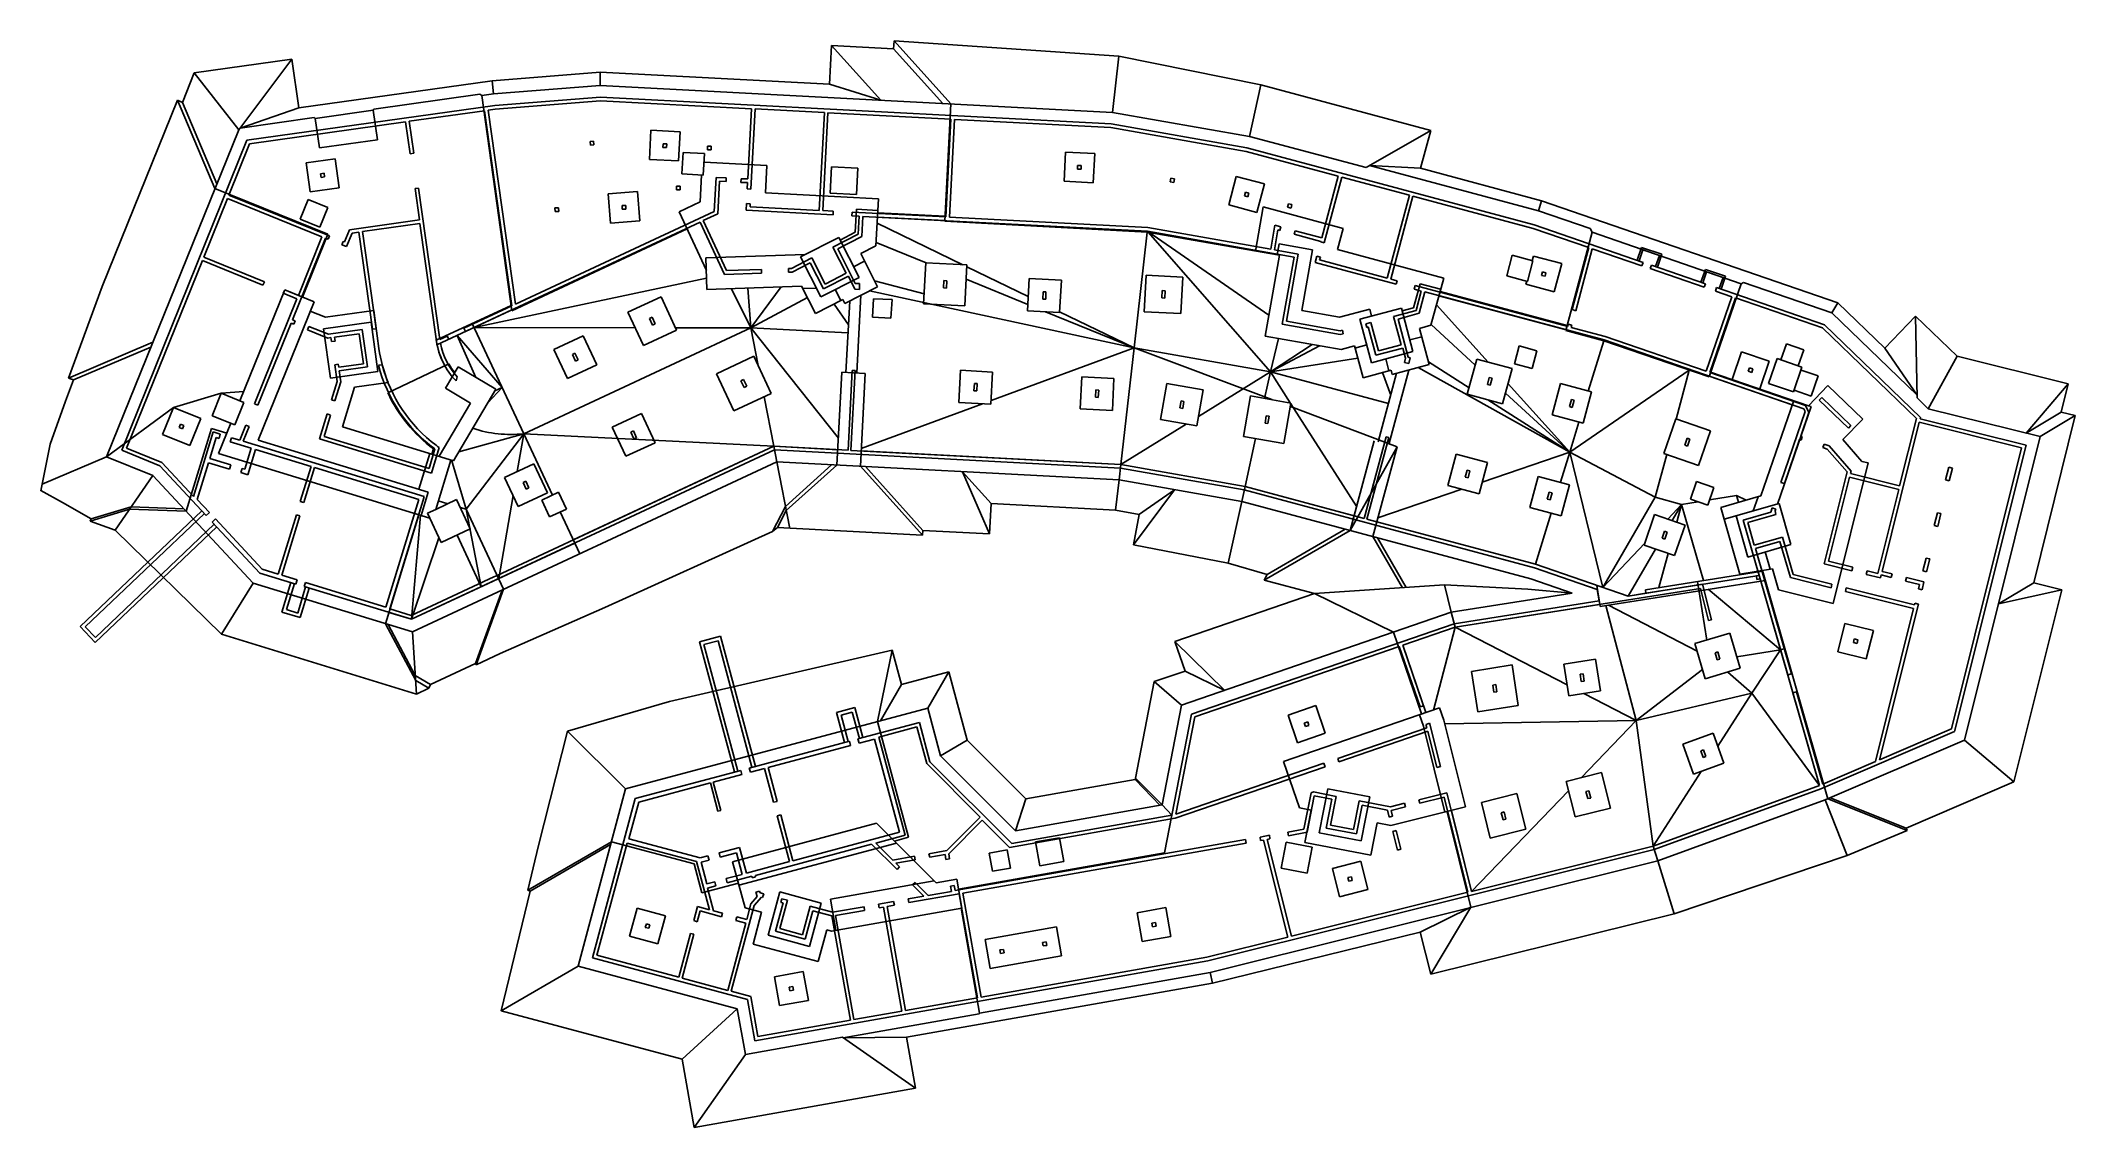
# Model space of a CAD drawing. Header units: metres. Extents: x 2682868 to 2683007, y 1253499 to 1253573.
import ezdxf

# ---------------------------------------------------------------- set-up
doc = ezdxf.new("R2010")
doc.units = ezdxf.units.M
doc.layers.add('linien', color=7, linetype='Continuous', true_color=0x000000)

msp = doc.modelspace()

# ---------------------------------------------------------------- linework, layer by layer
at = {"layer": 'linien'}
for p, q in [((2682926, 1253572.5), (2682926.03, 1253573.05)), ((2682929.91, 1253568.74), (2682926.03, 1253573.05)), ((2682926.03, 1253573.05), (2682941.38, 1253572)), ((2682878.26, 1253570.86), (2682884.93, 1253571.8)), ((2682884.93, 1253571.8), (2682881.3, 1253566.97)), ((2682885.4, 1253568.47), (2682884.93, 1253571.8)), ((2682921.62, 1253570.09), (2682921.76, 1253572.72)), ((2682925.12, 1253568.99), (2682921.76, 1253572.72)), ((2682921.76, 1253572.72), (2682926, 1253572.5)), ((2682929.36, 1253568.77), (2682926, 1253572.5)), ((2682940.95, 1253568.16), (2682941.38, 1253572)), ((2682941.38, 1253572), (2682951.07, 1253570.03)), ((2682878.26, 1253570.86), (2682877.45, 1253568.84)), ((2682881.3, 1253566.97), (2682878.26, 1253570.86)), ((2682898.59, 1253570.32), (2682885.4, 1253568.47)), ((2682898.59, 1253570.32), (2682905.96, 1253570.91)), ((2682898.69, 1253569.42), (2682898.59, 1253570.32)), ((2682905.96, 1253570.91), (2682905.97, 1253570)), ((2682905.96, 1253570.91), (2682921.62, 1253570.09)), ((2682877.11, 1253568.98), (2682871.97, 1253556.26)), ((2682877.45, 1253568.84), (2682877.11, 1253568.98)), ((2682879.67, 1253562.95), (2682877.11, 1253568.98)), ((2682879.8, 1253563.28), (2682877.45, 1253568.84)), ((2682897.76, 1253569.39), (2682890.53, 1253568.38)), ((2682897.88, 1253569.3), (2682897.76, 1253569.39)), ((2682898.69, 1253569.42), (2682897.88, 1253569.3)), ((2682897.88, 1253569.3), (2682899.94, 1253554.62)), ((2682905.97, 1253570), (2682898.69, 1253569.42)), ((2682905.98, 1253569.2), (2682898.78, 1253568.62)), ((2682898.81, 1253568.37), (2682905.98, 1253568.95)), ((2682940.95, 1253568.16), (2682905.97, 1253570)), ((2682940.86, 1253567.37), (2682905.98, 1253569.2)), ((2682905.98, 1253568.95), (2682916.3, 1253568.4)), ((2682921.62, 1253570.09), (2682925.12, 1253568.99)), ((2682929.49, 1253560.72), (2682929.91, 1253568.74)), ((2682950.29, 1253566.52), (2682951.07, 1253570.03)), ((2682951.07, 1253570.03), (2682962.66, 1253566.93)), ((2682885.4, 1253568.47), (2682881.39, 1253567.09)), ((2682881.39, 1253567.09), (2682886.45, 1253567.8)), ((2682898.78, 1253568.62), (2682881.86, 1253566.25)), ((2682882.04, 1253566.02), (2682892.69, 1253567.51)), ((2682886.45, 1253567.8), (2682886.52, 1253567.75)), ((2682890.48, 1253568.31), (2682886.52, 1253567.75)), ((2682886.52, 1253567.75), (2682886.8, 1253565.73)), ((2682890.53, 1253568.38), (2682890.48, 1253568.31)), ((2682890.76, 1253566.28), (2682890.48, 1253568.31)), ((2682892.69, 1253567.51), (2682892.99, 1253565.33)), ((2682892.93, 1253567.55), (2682898.07, 1253568.27)), ((2682893.24, 1253565.37), (2682892.93, 1253567.55)), ((2682898.07, 1253568.27), (2682899.94, 1253554.95)), ((2682898.32, 1253568.31), (2682898.81, 1253568.37)), ((2682900.18, 1253555.06), (2682898.32, 1253568.31)), ((2682916.3, 1253568.4), (2682916.04, 1253563.61)), ((2682916.26, 1253562.92), (2682916.55, 1253568.39)), ((2682916.55, 1253568.39), (2682921.27, 1253568.14)), ((2682921.27, 1253568.14), (2682920.92, 1253561.47)), ((2682921.17, 1253561.46), (2682921.52, 1253568.13)), ((2682921.52, 1253568.13), (2682929.91, 1253567.69)), ((2682929.91, 1253567.69), (2682929.56, 1253561.02)), ((2682929.81, 1253561), (2682930.16, 1253567.68)), ((2682930.16, 1253567.68), (2682940.83, 1253567.12)), ((2682950.12, 1253565.73), (2682940.86, 1253567.37)), ((2682950.29, 1253566.52), (2682940.95, 1253568.16)), ((2682881.3, 1253566.97), (2682872.27, 1253544.65)), ((2682881.86, 1253566.25), (2682873.32, 1253545.09)), ((2682880.62, 1253562.51), (2682882.04, 1253566.02)), ((2682886.8, 1253565.73), (2682890.76, 1253566.28)), ((2682905.52, 1253566.2), (2682905.28, 1253566.18)), ((2682905.28, 1253566.18), (2682905.3, 1253565.93)), ((2682905.3, 1253565.93), (2682905.54, 1253565.95)), ((2682905.54, 1253565.95), (2682905.52, 1253566.2)), ((2682909.43, 1253566.94), (2682909.33, 1253564.94)), ((2682911.43, 1253566.83), (2682909.43, 1253566.94)), ((2682910.26, 1253566.02), (2682910.25, 1253565.77)), ((2682910.51, 1253566), (2682910.26, 1253566.02)), ((2682910.49, 1253565.75), (2682910.51, 1253566)), ((2682911.32, 1253564.84), (2682911.43, 1253566.83)), ((2682940.83, 1253567.12), (2682950.07, 1253565.49)), ((2682958.25, 1253564.39), (2682950.29, 1253566.52)), ((2682962.66, 1253566.93), (2682958.25, 1253564.39)), ((2682961.96, 1253564.34), (2682962.66, 1253566.93)), ((2682885.89, 1253564.72), (2682887.87, 1253564.99)), ((2682886.17, 1253562.74), (2682885.89, 1253564.72)), ((2682887.87, 1253564.99), (2682888.15, 1253563.01)), ((2682892.99, 1253565.33), (2682893.24, 1253565.37)), ((2682909.33, 1253564.94), (2682911.32, 1253564.84)), ((2682910.25, 1253565.77), (2682910.49, 1253565.75)), ((2682911.63, 1253565.42), (2682911.55, 1253563.96)), ((2682913.09, 1253565.34), (2682911.63, 1253565.42)), ((2682913.01, 1253563.88), (2682913.09, 1253565.34)), ((2682913.06, 1253564.76), (2682917.35, 1253564.54)), ((2682913.3, 1253565.86), (2682913.29, 1253565.61)), ((2682913.29, 1253565.61), (2682913.54, 1253565.6)), ((2682913.55, 1253565.84), (2682913.3, 1253565.86)), ((2682913.54, 1253565.6), (2682913.55, 1253565.84)), ((2682917.35, 1253564.54), (2682917.25, 1253562.66)), ((2682937.73, 1253565.45), (2682937.63, 1253563.46)), ((2682939.73, 1253565.35), (2682937.73, 1253565.45)), ((2682939.62, 1253563.35), (2682939.73, 1253565.35)), ((2682950.07, 1253565.49), (2682956.35, 1253563.81)), ((2682969.72, 1253560.48), (2682950.12, 1253565.73)), ((2682887.13, 1253564.01), (2682886.88, 1253563.97)), ((2682886.88, 1253563.97), (2682886.92, 1253563.72)), ((2682886.92, 1253563.72), (2682887.16, 1253563.76)), ((2682887.16, 1253563.76), (2682887.13, 1253564.01)), ((2682911.55, 1253563.96), (2682913.01, 1253563.88)), ((2682912.79, 1253562.05), (2682912.88, 1253563.89)), ((2682913.88, 1253563.72), (2682913.76, 1253561.39)), ((2682914.58, 1253563.68), (2682913.88, 1253563.72)), ((2682914, 1253561.23), (2682914.11, 1253563.46)), ((2682914.11, 1253563.46), (2682914.56, 1253563.43)), ((2682914.56, 1253563.43), (2682914.58, 1253563.68)), ((2682915.59, 1253563.63), (2682915.57, 1253563.38)), ((2682915.57, 1253563.38), (2682916.03, 1253563.36)), ((2682916.04, 1253563.61), (2682915.59, 1253563.63)), ((2682916.03, 1253563.36), (2682916.01, 1253562.94)), ((2682921.67, 1253562.64), (2682921.76, 1253564.44)), ((2682921.76, 1253564.44), (2682923.56, 1253564.35)), ((2682923.56, 1253564.35), (2682923.46, 1253562.55)), ((2682937.63, 1253563.46), (2682939.62, 1253563.35)), ((2682938.56, 1253564.53), (2682938.55, 1253564.28)), ((2682938.55, 1253564.28), (2682938.8, 1253564.27)), ((2682938.81, 1253564.52), (2682938.56, 1253564.53)), ((2682938.8, 1253564.27), (2682938.81, 1253564.52)), ((2682944.92, 1253563.66), (2682944.88, 1253563.41)), ((2682944.88, 1253563.41), (2682945.12, 1253563.37)), ((2682945.17, 1253563.61), (2682944.92, 1253563.66)), ((2682945.12, 1253563.37), (2682945.17, 1253563.61)), ((2682949.39, 1253563.78), (2682948.87, 1253561.85)), ((2682951.32, 1253563.27), (2682949.39, 1253563.78)), ((2682950.8, 1253561.33), (2682951.32, 1253563.27)), ((2682956.35, 1253563.81), (2682955.22, 1253559.59)), ((2682955.39, 1253559.25), (2682956.59, 1253563.74)), ((2682956.59, 1253563.74), (2682961.21, 1253562.5)), ((2682970.02, 1253561.44), (2682958.49, 1253564.53)), ((2682958.49, 1253564.53), (2682961.96, 1253564.34)), ((2682970.23, 1253562.13), (2682961.96, 1253564.34)), ((2682878.91, 1253558.27), (2682880.53, 1253562.28)), ((2682887.38, 1253559.84), (2682879.67, 1253562.95)), ((2682880.53, 1253562.28), (2682886.98, 1253559.67)), ((2682887.5, 1253559.73), (2682880.62, 1253562.51)), ((2682886.03, 1253562.22), (2682885.48, 1253560.86)), ((2682887.38, 1253561.67), (2682886.03, 1253562.22)), ((2682888.15, 1253563.01), (2682886.17, 1253562.74)), ((2682893.33, 1253562.96), (2682893.57, 1253562.99)), ((2682893.63, 1253560.82), (2682893.33, 1253562.96)), ((2682893.57, 1253562.99), (2682895.02, 1253552.66)), ((2682908.51, 1253562.75), (2682906.52, 1253562.6)), ((2682906.52, 1253562.6), (2682906.68, 1253560.6)), ((2682907.71, 1253561.81), (2682907.46, 1253561.79)), ((2682907.46, 1253561.79), (2682907.48, 1253561.54)), ((2682907.73, 1253561.56), (2682907.71, 1253561.81)), ((2682908.67, 1253560.76), (2682908.51, 1253562.75)), ((2682911.19, 1253563.13), (2682911.18, 1253562.88)), ((2682911.18, 1253562.88), (2682911.43, 1253562.87)), ((2682911.44, 1253563.12), (2682911.19, 1253563.13)), ((2682911.35, 1253561.37), (2682912.79, 1253562.05)), ((2682911.43, 1253562.87), (2682911.44, 1253563.12)), ((2682915.96, 1253561.93), (2682915.93, 1253561.48)), ((2682916.21, 1253561.92), (2682915.96, 1253561.93)), ((2682916.01, 1253562.94), (2682916.26, 1253562.92)), ((2682916.2, 1253561.72), (2682916.21, 1253561.92)), ((2682917.25, 1253562.66), (2682924.96, 1253562.26)), ((2682923.46, 1253562.55), (2682921.67, 1253562.64)), ((2682924.96, 1253562.26), (2682924.79, 1253559.05)), ((2682948.87, 1253561.85), (2682950.8, 1253561.33)), ((2682950.01, 1253562.71), (2682949.94, 1253562.47)), ((2682949.94, 1253562.47), (2682950.18, 1253562.4)), ((2682950.25, 1253562.65), (2682950.01, 1253562.71)), ((2682950.18, 1253562.4), (2682950.25, 1253562.65)), ((2682952.95, 1253561.92), (2682952.89, 1253561.68)), ((2682953.19, 1253561.86), (2682952.95, 1253561.92)), ((2682953.13, 1253561.62), (2682953.19, 1253561.86)), ((2682961.21, 1253562.5), (2682959.69, 1253556.84)), ((2682959.94, 1253556.78), (2682961.45, 1253562.44)), ((2682961.45, 1253562.44), (2682969.65, 1253560.24)), ((2682970.02, 1253561.44), (2682970.23, 1253562.13)), ((2682990.46, 1253555.16), (2682970.23, 1253562.13)), ((2682885.48, 1253560.86), (2682886.83, 1253560.32)), ((2682886.83, 1253560.32), (2682887.38, 1253561.67)), ((2682888.85, 1253560.15), (2682893.63, 1253560.82)), ((2682893.66, 1253560.57), (2682889.75, 1253560.02)), ((2682894.79, 1253552.55), (2682893.66, 1253560.57)), ((2682896.77, 1253553.2), (2682912.79, 1253560.66)), ((2682913.76, 1253561.39), (2682900.18, 1253555.06)), ((2682902.88, 1253561.63), (2682903.13, 1253561.65)), ((2682902.9, 1253561.38), (2682902.88, 1253561.63)), ((2682903.15, 1253561.4), (2682902.9, 1253561.38)), ((2682903.13, 1253561.65), (2682903.15, 1253561.4)), ((2682906.68, 1253560.6), (2682908.67, 1253560.76)), ((2682907.48, 1253561.54), (2682907.73, 1253561.56)), ((2682913.22, 1253557.37), (2682911.35, 1253561.37)), ((2682912.79, 1253560.66), (2682914.45, 1253557.1)), ((2682913.01, 1253560.77), (2682914, 1253561.23)), ((2682914.6, 1253557.36), (2682913.01, 1253560.77)), ((2682915.93, 1253561.48), (2682921.87, 1253561.17)), ((2682920.92, 1253561.47), (2682916.2, 1253561.72)), ((2682921.88, 1253561.42), (2682921.17, 1253561.46)), ((2682921.87, 1253561.17), (2682921.88, 1253561.42)), ((2682923.16, 1253561.35), (2682923.15, 1253561.1)), ((2682923.15, 1253561.1), (2682923.65, 1253561.07)), ((2682929.56, 1253561.02), (2682923.16, 1253561.35)), ((2682923.46, 1253561.55), (2682923.38, 1253559.97)), ((2682924.92, 1253561.47), (2682923.46, 1253561.55)), ((2682923.65, 1253561.07), (2682923.58, 1253559.84)), ((2682923.82, 1253559.68), (2682923.9, 1253561.06)), ((2682923.9, 1253561.06), (2682943.32, 1253560.04)), ((2682924.87, 1253560.59), (2682930.72, 1253557.75)), ((2682929.49, 1253560.77), (2682924.9, 1253561.01)), ((2682924.91, 1253561.31), (2682929.51, 1253561.07)), ((2682943.31, 1253559.99), (2682929.49, 1253560.72)), ((2682943.35, 1253560.29), (2682929.81, 1253561)), ((2682951.23, 1253561.7), (2682950.7, 1253558.69)), ((2682956.69, 1253560.24), (2682951.23, 1253561.7)), ((2682952.03, 1253560.45), (2682951.74, 1253558.81)), ((2682952.44, 1253560.34), (2682952.03, 1253560.45)), ((2682952.89, 1253561.68), (2682953.13, 1253561.62)), ((2682977.16, 1253557.92), (2682969.72, 1253560.48)), ((2682973.55, 1253560.22), (2682970.02, 1253561.44)), ((2682884.96, 1253554), (2682887.22, 1253559.58)), ((2682886.98, 1253559.67), (2682885.37, 1253555.66)), ((2682885.64, 1253555.55), (2682887.38, 1253559.84)), ((2682887.22, 1253559.58), (2682887.4, 1253559.5)), ((2682887.4, 1253559.5), (2682887.5, 1253559.73)), ((2682888.34, 1253559.12), (2682888.43, 1253559.35)), ((2682888.65, 1253559), (2682888.34, 1253559.12)), ((2682888.43, 1253559.35), (2682888.52, 1253559.32)), ((2682888.52, 1253559.32), (2682888.85, 1253560.15)), ((2682889.03, 1253559.92), (2682888.65, 1253559)), ((2682889.5, 1253559.99), (2682889.03, 1253559.92)), ((2682890.43, 1253553.36), (2682889.5, 1253559.99)), ((2682889.75, 1253560.02), (2682890.68, 1253553.39)), ((2682899.94, 1253554.62), (2682911.9, 1253560.2)), ((2682922.25, 1253559.62), (2682919.64, 1253558.29)), ((2682923.58, 1253559.84), (2682921.84, 1253558.95)), ((2682922.18, 1253558.84), (2682923.82, 1253559.68)), ((2682923.64, 1253556.88), (2682922.25, 1253559.62)), ((2682923.38, 1253559.97), (2682922.34, 1253559.44)), ((2682924.79, 1253559.05), (2682923.75, 1253558.52)), ((2682928.23, 1253557.88), (2682924.81, 1253559.28)), ((2682942.41, 1253552.08), (2682943.31, 1253559.99)), ((2682943.31, 1253559.99), (2682952.34, 1253558.4)), ((2682943.32, 1253560.04), (2682953.33, 1253558.28)), ((2682951.74, 1253558.81), (2682943.35, 1253560.29)), ((2682943.37, 1253559.98), (2682951.72, 1253550.44)), ((2682951.62, 1253554.32), (2682943.42, 1253559.98)), ((2682951.99, 1253558.77), (2682952.23, 1253560.14)), ((2682952.31, 1253559.18), (2682952.18, 1253558.43)), ((2682952.23, 1253560.14), (2682952.37, 1253560.1)), ((2682954.6, 1253558.78), (2682952.31, 1253559.18)), ((2682952.37, 1253560.1), (2682952.44, 1253560.34)), ((2682953.41, 1253560.08), (2682953.35, 1253559.84)), ((2682953.35, 1253559.84), (2682955.16, 1253559.35)), ((2682955.22, 1253559.59), (2682953.41, 1253560.08)), ((2682955.16, 1253559.35), (2682955.15, 1253559.31)), ((2682955.15, 1253559.31), (2682955.39, 1253559.25)), ((2682956.3, 1253558.79), (2682956.69, 1253560.24)), ((2682969.65, 1253560.24), (2682973.45, 1253558.93)), ((2682971.88, 1253553.27), (2682973.68, 1253559.97)), ((2682973.68, 1253559.97), (2682973.55, 1253560.22)), ((2682973.68, 1253559.97), (2682983.85, 1253556.46)), ((2682873.64, 1253545.23), (2682878.82, 1253558.04)), ((2682878.82, 1253558.04), (2682882.95, 1253556.37)), ((2682883.05, 1253556.6), (2682878.91, 1253558.27)), ((2682913.19, 1253558.22), (2682919.97, 1253558.46)), ((2682913.26, 1253556.06), (2682913.19, 1253558.22)), ((2682920.42, 1253558.23), (2682919.02, 1253557.51)), ((2682919.08, 1253557.26), (2682920.31, 1253557.89)), ((2682919.64, 1253558.29), (2682921.04, 1253555.56)), ((2682920.31, 1253557.89), (2682921.22, 1253556.11)), ((2682921.33, 1253556.44), (2682920.42, 1253558.23)), ((2682921.84, 1253558.95), (2682922.75, 1253557.17)), ((2682923.38, 1253556.48), (2682922.18, 1253558.84)), ((2682924.02, 1253557.99), (2682923.27, 1253557.61)), ((2682923.75, 1253558.52), (2682924.91, 1253556.25)), ((2682928.2, 1253557.88), (2682928.05, 1253555.09)), ((2682930.99, 1253557.74), (2682928.2, 1253557.88)), ((2682930.85, 1253554.94), (2682930.99, 1253557.74)), ((2682930.99, 1253557.62), (2682935.19, 1253555.59)), ((2682952.34, 1253558.4), (2682951.36, 1253552.89)), ((2682953.62, 1253558.48), (2682951.99, 1253558.77)), ((2682953.33, 1253558.28), (2682952.52, 1253553.7)), ((2682952.81, 1253553.9), (2682953.62, 1253558.48)), ((2682953.87, 1253554.64), (2682954.6, 1253558.78)), ((2682954.89, 1253558.34), (2682954.77, 1253557.9)), ((2682954.77, 1253557.9), (2682960.3, 1253556.42)), ((2682955.13, 1253558.27), (2682954.89, 1253558.34)), ((2682955.08, 1253558.08), (2682955.13, 1253558.27)), ((2682959.69, 1253556.84), (2682955.08, 1253558.08)), ((2682963.55, 1253556.85), (2682956.3, 1253558.79)), ((2682968.23, 1253558.41), (2682967.85, 1253557)), ((2682969.64, 1253558.03), (2682968.23, 1253558.41)), ((2682969.26, 1253556.62), (2682969.64, 1253558.03)), ((2682969.67, 1253558.35), (2682969.59, 1253558.05)), ((2682971.61, 1253557.83), (2682969.67, 1253558.35)), ((2682971.09, 1253555.9), (2682971.61, 1253557.83)), ((2682973.45, 1253558.93), (2682972.32, 1253554.69)), ((2682972.56, 1253554.62), (2682973.69, 1253558.85)), ((2682973.69, 1253558.85), (2682977.08, 1253557.68)), ((2682977.06, 1253558.94), (2682976.75, 1253558.06)), ((2682976.88, 1253558.02), (2682977.14, 1253558.78)), ((2682978.44, 1253558.47), (2682977.06, 1253558.94)), ((2682977.08, 1253557.68), (2682977.16, 1253557.92)), ((2682977.14, 1253558.78), (2682978.27, 1253558.38)), ((2682977.73, 1253557.73), (2682977.65, 1253557.49)), ((2682981.42, 1253556.46), (2682977.73, 1253557.73)), ((2682978.27, 1253558.38), (2682978.01, 1253557.63)), ((2682978.13, 1253557.59), (2682978.44, 1253558.47)), ((2682871.97, 1253556.26), (2682869.67, 1253550.02)), ((2682882.95, 1253556.37), (2682883.05, 1253556.6)), ((2682897.36, 1253553.47), (2682913.23, 1253556.85)), ((2682919.72, 1253556.29), (2682913.26, 1253556.06)), ((2682914.45, 1253557.1), (2682916.98, 1253557.19)), ((2682916.97, 1253557.44), (2682914.6, 1253557.36)), ((2682918.32, 1253556.24), (2682916.25, 1253553.45)), ((2682916.98, 1253557.19), (2682916.97, 1253557.44)), ((2682919.02, 1253557.51), (2682918.82, 1253557.51)), ((2682918.82, 1253557.51), (2682918.83, 1253557.26)), ((2682918.83, 1253557.26), (2682919.08, 1253557.26)), ((2682920.67, 1253554.43), (2682919.72, 1253556.29)), ((2682921.04, 1253555.56), (2682923.64, 1253556.88)), ((2682921.22, 1253556.11), (2682922.91, 1253556.97)), ((2682922.75, 1253557.17), (2682921.33, 1253556.44)), ((2682924.91, 1253556.25), (2682922.68, 1253555.11)), ((2682922.91, 1253556.97), (2682923.36, 1253556.08)), ((2682923.68, 1253556.47), (2682923.38, 1253556.48)), ((2682923.66, 1253556.07), (2682923.68, 1253556.47)), ((2682924.7, 1253556.65), (2682928.09, 1253555.77)), ((2682929.43, 1253556.67), (2682929.41, 1253556.17)), ((2682929.63, 1253556.66), (2682929.43, 1253556.67)), ((2682929.61, 1253556.16), (2682929.63, 1253556.66)), ((2682935.16, 1253555.05), (2682930.94, 1253556.77)), ((2682935.25, 1253556.81), (2682935.14, 1253554.62)), ((2682937.45, 1253556.7), (2682935.25, 1253556.81)), ((2682937.33, 1253554.5), (2682937.45, 1253556.7)), ((2682943.24, 1253557.04), (2682943.11, 1253554.55)), ((2682945.74, 1253556.91), (2682943.24, 1253557.04)), ((2682945.6, 1253554.42), (2682945.74, 1253556.91)), ((2682960.36, 1253556.66), (2682959.94, 1253556.78)), ((2682960.3, 1253556.42), (2682960.36, 1253556.66)), ((2682961.49, 1253554.81), (2682961.93, 1253556.46)), ((2682961.6, 1253556.33), (2682961.53, 1253556.09)), ((2682972.01, 1253553.54), (2682961.6, 1253556.33)), ((2682961.93, 1253556.46), (2682963.34, 1253556.08)), ((2682962.68, 1253553.62), (2682963.55, 1253556.85)), ((2682967.85, 1253557), (2682969.26, 1253556.62)), ((2682969.22, 1253556.64), (2682969.16, 1253556.42)), ((2682969.16, 1253556.42), (2682971.09, 1253555.9)), ((2682970.29, 1253557.28), (2682970.23, 1253557.03)), ((2682970.23, 1253557.03), (2682970.47, 1253556.97)), ((2682970.53, 1253557.21), (2682970.29, 1253557.28)), ((2682970.47, 1253556.97), (2682970.53, 1253557.21)), ((2682977.65, 1253557.49), (2682981.33, 1253556.22)), ((2682981.1, 1253556.56), (2682981.41, 1253557.44)), ((2682981.49, 1253557.28), (2682981.23, 1253556.52)), ((2682981.33, 1253556.22), (2682981.42, 1253556.46)), ((2682981.41, 1253557.44), (2682982.79, 1253556.97)), ((2682982.62, 1253556.89), (2682981.49, 1253557.28)), ((2682983.85, 1253556.46), (2682981.66, 1253550.1)), ((2682982.36, 1253556.13), (2682982.62, 1253556.89)), ((2682982.79, 1253556.97), (2682982.48, 1253556.09)), ((2682984.02, 1253556.55), (2682983.85, 1253556.46)), ((2682990.04, 1253554.47), (2682984.02, 1253556.55)), ((2682884.44, 1253556.04), (2682881.38, 1253548.47)), ((2682885.27, 1253555.43), (2682882.38, 1253548.27)), ((2682882.62, 1253545.78), (2682886.44, 1253555.23)), ((2682884.44, 1253556.04), (2682884.34, 1253555.81)), ((2682884.34, 1253555.81), (2682885.27, 1253555.43)), ((2682886.44, 1253555.23), (2682884.44, 1253556.04)), ((2682885.37, 1253555.66), (2682884.44, 1253556.04)), ((2682894.78, 1253552.6), (2682899.89, 1253554.98)), ((2682899.94, 1253554.95), (2682896.67, 1253553.43)), ((2682910.13, 1253555.56), (2682907.86, 1253554.51)), ((2682911.18, 1253553.3), (2682910.13, 1253555.56)), ((2682914.93, 1253556.12), (2682916.25, 1253553.45)), ((2682916.25, 1253553.45), (2682916.05, 1253556.16)), ((2682916.25, 1253553.45), (2682920.12, 1253555.52)), ((2682919.8, 1253556.13), (2682920.73, 1253556.16)), ((2682922.54, 1253555.38), (2682920.67, 1253554.43)), ((2682921.93, 1253555.07), (2682922.91, 1253553.66)), ((2682922.4, 1253555.31), (2682922.02, 1253556.06)), ((2682922.68, 1253555.11), (2682922.54, 1253555.38)), ((2682922.74, 1253550.41), (2682923, 1253555.27)), ((2682923.36, 1253556.08), (2682923.66, 1253556.07)), ((2682923.77, 1253555.67), (2682923.49, 1253550.37)), ((2682924.35, 1253555.97), (2682942.41, 1253552.08)), ((2682924.63, 1253555.44), (2682924.56, 1253554.18)), ((2682925.89, 1253555.38), (2682924.63, 1253555.44)), ((2682925.82, 1253554.12), (2682925.89, 1253555.38)), ((2682928.05, 1253555.09), (2682930.85, 1253554.94)), ((2682929.41, 1253556.17), (2682929.61, 1253556.16)), ((2682936.2, 1253555.91), (2682936.18, 1253555.41)), ((2682936.18, 1253555.41), (2682936.38, 1253555.4)), ((2682936.4, 1253555.9), (2682936.2, 1253555.91)), ((2682936.38, 1253555.4), (2682936.4, 1253555.9)), ((2682944.34, 1253555.99), (2682944.31, 1253555.49)), ((2682944.31, 1253555.49), (2682944.51, 1253555.48)), ((2682944.53, 1253555.98), (2682944.34, 1253555.99)), ((2682944.51, 1253555.48), (2682944.53, 1253555.98)), ((2682961.53, 1253556.09), (2682962.02, 1253555.96)), ((2682962.02, 1253555.96), (2682961.66, 1253554.64)), ((2682961.87, 1253554.44), (2682962.26, 1253555.9)), ((2682962.26, 1253555.9), (2682974.49, 1253552.62)), ((2682966.59, 1253551.11), (2682963.06, 1253555.02)), ((2682971.9, 1253553.32), (2682963.22, 1253555.64)), ((2682963.3, 1253555.93), (2682971.97, 1253553.6)), ((2682983.22, 1253555.57), (2682981.47, 1253550.48)), ((2682981.71, 1253550.4), (2682983.46, 1253555.49)), ((2682982.17, 1253556.2), (2682982.09, 1253555.96)), ((2682982.09, 1253555.96), (2682983.22, 1253555.57)), ((2682989.54, 1253553.66), (2682982.17, 1253556.2)), ((2682983.46, 1253555.49), (2682989.4, 1253553.44)), ((2682990.04, 1253554.47), (2682990.46, 1253555.16)), ((2682990.46, 1253555.16), (2682993.66, 1253552.07)), ((2682882.61, 1253548.18), (2682884.87, 1253553.77)), ((2682884.87, 1253553.77), (2682885.05, 1253553.7)), ((2682885.15, 1253553.93), (2682884.96, 1253554)), ((2682885.05, 1253553.7), (2682885.15, 1253553.93)), ((2682886.08, 1253553.55), (2682885.99, 1253553.32)), ((2682887.42, 1253553.01), (2682886.08, 1253553.55)), ((2682887.22, 1253554.17), (2682886.18, 1253554.59)), ((2682887.09, 1253553.38), (2682890.33, 1253553.83)), ((2682890.51, 1253554.63), (2682887.22, 1253554.17)), ((2682890.33, 1253553.83), (2682890.8, 1253550.47)), ((2682890.87, 1253552.04), (2682890.51, 1253554.63)), ((2682894.83, 1253552.29), (2682899.93, 1253554.67)), ((2682896.67, 1253553.43), (2682896.77, 1253553.2)), ((2682900.75, 1253546.22), (2682897.24, 1253553.75)), ((2682908.35, 1253553.46), (2682897.36, 1253553.47)), ((2682900.75, 1253546.22), (2682916.25, 1253553.45)), ((2682907.86, 1253554.51), (2682908.92, 1253552.24)), ((2682909.51, 1253554.17), (2682909.33, 1253554.09)), ((2682909.33, 1253554.09), (2682909.54, 1253553.63)), ((2682909.72, 1253553.72), (2682909.51, 1253554.17)), ((2682909.54, 1253553.63), (2682909.72, 1253553.72)), ((2682916.25, 1253553.45), (2682911.11, 1253553.46)), ((2682922.23, 1253545.92), (2682916.25, 1253553.45)), ((2682916.25, 1253553.45), (2682922.88, 1253553.1)), ((2682916.25, 1253553.45), (2682916.75, 1253550.88)), ((2682924.56, 1253554.18), (2682925.82, 1253554.12)), ((2682935.14, 1253554.62), (2682937.33, 1253554.5)), ((2682942.41, 1253552.08), (2682936.37, 1253554.55)), ((2682937.33, 1253554.54), (2682942.41, 1253552.08)), ((2682943.11, 1253554.55), (2682945.6, 1253554.42)), ((2682952.52, 1253553.7), (2682956.49, 1253553)), ((2682956.48, 1253553.25), (2682952.81, 1253553.9)), ((2682956.44, 1253554.18), (2682953.87, 1253554.64)), ((2682958.5, 1253554.73), (2682956.44, 1253554.18)), ((2682960.66, 1253554.79), (2682957.83, 1253554.04)), ((2682957.83, 1253554.04), (2682958.63, 1253551.07)), ((2682958.58, 1253553.81), (2682958.24, 1253553.72)), ((2682958.24, 1253553.72), (2682958.31, 1253553.48)), ((2682958.31, 1253553.48), (2682958.4, 1253553.51)), ((2682958.4, 1253553.51), (2682958.92, 1253551.58)), ((2682958.63, 1253554.25), (2682958.5, 1253554.73)), ((2682959.1, 1253551.88), (2682958.58, 1253553.81)), ((2682961.66, 1253554.64), (2682960.12, 1253554.23)), ((2682960.12, 1253554.23), (2682960.64, 1253552.3)), ((2682960.43, 1253554.05), (2682961.87, 1253554.44)), ((2682961.13, 1253551.44), (2682960.43, 1253554.05)), ((2682961.45, 1253551.83), (2682960.66, 1253554.79)), ((2682960.71, 1253554.6), (2682961.49, 1253554.81)), ((2682961.9, 1253553.41), (2682962.68, 1253553.62)), ((2682962.7, 1253553.67), (2682965.69, 1253550.91)), ((2682972.05, 1253553.7), (2682972.01, 1253553.54)), ((2682972.29, 1253553.64), (2682972.05, 1253553.7)), ((2682972.25, 1253553.48), (2682972.29, 1253553.64)), ((2682974.56, 1253552.86), (2682972.25, 1253553.48)), ((2682972.32, 1253554.69), (2682972.56, 1253554.62)), ((2682989.4, 1253553.44), (2682995.81, 1253547.25)), ((2682996.09, 1253547.33), (2682989.54, 1253553.66)), ((2682995.86, 1253548.85), (2682990.04, 1253554.47)), ((2682993.66, 1253552.07), (2682995.76, 1253554.25)), ((2682998.6, 1253551.51), (2682995.76, 1253554.25)), ((2682995.76, 1253554.25), (2682995.86, 1253548.67)), ((2682869.67, 1253550.02), (2682875.44, 1253552.47)), ((2682875.3, 1253552.14), (2682870.01, 1253549.9)), ((2682885.99, 1253553.32), (2682887.39, 1253552.75)), ((2682887.56, 1253550.02), (2682887.09, 1253553.38)), ((2682887.39, 1253552.75), (2682887.59, 1253552.78)), ((2682889.73, 1253553.34), (2682887.42, 1253553.01)), ((2682887.59, 1253552.78), (2682887.62, 1253552.51)), ((2682887.62, 1253552.51), (2682887.87, 1253552.54)), ((2682887.83, 1253552.82), (2682889.52, 1253553.05)), ((2682887.87, 1253552.54), (2682887.83, 1253552.82)), ((2682889.52, 1253553.05), (2682889.81, 1253551)), ((2682890.09, 1253550.79), (2682889.73, 1253553.34)), ((2682890.68, 1253553.39), (2682890.43, 1253553.36)), ((2682894.79, 1253552.55), (2682894.78, 1253552.6)), ((2682895.02, 1253552.66), (2682895.53, 1253552.89)), ((2682895.63, 1253552.67), (2682895.07, 1253552.4)), ((2682895.53, 1253552.89), (2682895.63, 1253552.67)), ((2682899.27, 1253549.38), (2682896.2, 1253552.93)), ((2682896.2, 1253552.93), (2682897.49, 1253550.07)), ((2682904.8, 1253552.91), (2682902.81, 1253551.98)), ((2682905.73, 1253550.92), (2682904.8, 1253552.91)), ((2682908.92, 1253552.24), (2682911.18, 1253553.3)), ((2682932.65, 1253548.48), (2682942.41, 1253552.08)), ((2682942.41, 1253552.08), (2682941.51, 1253544.12)), ((2682951.72, 1253550.44), (2682942.41, 1253552.08)), ((2682942.41, 1253552.08), (2682951.81, 1253548.55)), ((2682951.36, 1253552.89), (2682956.54, 1253551.97)), ((2682951.72, 1253550.44), (2682952.28, 1253552.72)), ((2682951.72, 1253550.44), (2682954.57, 1253552.32)), ((2682955.07, 1253552.23), (2682951.72, 1253550.44)), ((2682956.63, 1253553.29), (2682956.48, 1253553.25)), ((2682956.49, 1253553), (2682956.69, 1253553.05)), ((2682956.54, 1253551.97), (2682957.45, 1253552.22)), ((2682956.69, 1253553.05), (2682956.63, 1253553.29)), ((2682957.45, 1253552.22), (2682958.04, 1253550.04)), ((2682958.31, 1253552.28), (2682957.49, 1253552.06)), ((2682958.92, 1253551.58), (2682960.75, 1253552.07)), ((2682960.64, 1253552.3), (2682959.1, 1253551.88)), ((2682960.75, 1253552.07), (2682960.94, 1253551.37)), ((2682962.05, 1253552.84), (2682961.24, 1253552.62)), ((2682962.56, 1253550.95), (2682961.9, 1253553.41)), ((2682968.69, 1253552.22), (2682968.37, 1253551)), ((2682969.91, 1253551.89), (2682968.69, 1253552.22)), ((2682974.48, 1253552.57), (2682971.88, 1253553.27)), ((2682973.42, 1253549.13), (2682974.48, 1253552.57)), ((2682981.66, 1253550.1), (2682974.48, 1253552.57)), ((2682974.49, 1253552.62), (2682988.14, 1253547.92)), ((2682981.47, 1253550.48), (2682974.56, 1253552.86)), ((2682986.56, 1253551.27), (2682986.94, 1253552.36)), ((2682986.94, 1253552.36), (2682988.13, 1253551.95)), ((2682993.66, 1253552.07), (2682995.86, 1253548.85)), ((2682888.09, 1253550.96), (2682887.85, 1253550.92)), ((2682887.85, 1253550.92), (2682888.01, 1253549.78)), ((2682888.12, 1253550.76), (2682888.09, 1253550.96)), ((2682889.81, 1253551), (2682888.12, 1253550.76)), ((2682888.16, 1253550.51), (2682890.09, 1253550.79)), ((2682891.09, 1253550.93), (2682890.84, 1253550.89)), ((2682895.64, 1253550.99), (2682891.47, 1253549.01)), ((2682895.4, 1253549.33), (2682896.27, 1253550.79)), ((2682896.27, 1253550.79), (2682898.85, 1253549.27)), ((2682902.81, 1253551.98), (2682903.73, 1253549.99)), ((2682903.73, 1253549.99), (2682905.73, 1253550.92)), ((2682904.25, 1253551.72), (2682904.07, 1253551.64)), ((2682904.07, 1253551.64), (2682904.28, 1253551.18)), ((2682904.46, 1253551.27), (2682904.25, 1253551.72)), ((2682904.28, 1253551.18), (2682904.46, 1253551.27)), ((2682916.45, 1253551.51), (2682913.92, 1253550.32)), ((2682917.64, 1253548.97), (2682916.45, 1253551.51)), ((2682951.72, 1253550.44), (2682957.68, 1253551.38)), ((2682958.63, 1253551.07), (2682961.45, 1253551.83)), ((2682959.81, 1253550.52), (2682959.6, 1253551.33)), ((2682960.04, 1253550.27), (2682962.56, 1253550.95)), ((2682960.94, 1253551.37), (2682960.87, 1253551.09)), ((2682960.87, 1253551.09), (2682961.16, 1253551.02)), ((2682961.26, 1253551.4), (2682961.13, 1253551.44)), ((2682961.16, 1253551.02), (2682961.26, 1253551.4)), ((2682961.8, 1253550.74), (2682972.15, 1253544.96)), ((2682965.28, 1253549.35), (2682962.51, 1253551.12)), ((2682965.8, 1253551.32), (2682965.16, 1253548.91)), ((2682968.22, 1253550.68), (2682965.8, 1253551.32)), ((2682967.57, 1253548.26), (2682968.22, 1253550.68)), ((2682968.37, 1253551), (2682969.59, 1253550.68)), ((2682969.59, 1253550.68), (2682969.91, 1253551.89)), ((2682983.88, 1253551.82), (2682983.23, 1253549.93)), ((2682985.77, 1253551.17), (2682983.88, 1253551.82)), ((2682984.43, 1253550.72), (2682984.34, 1253550.48)), ((2682984.66, 1253550.64), (2682984.43, 1253550.72)), ((2682985.12, 1253549.28), (2682985.77, 1253551.17)), ((2682986.3, 1253551.36), (2682985.72, 1253549.65)), ((2682988, 1253550.77), (2682986.3, 1253551.36)), ((2682987.42, 1253549.07), (2682988, 1253550.77)), ((2682988.13, 1253551.95), (2682987.75, 1253550.86)), ((2682996.62, 1253547.93), (2682998.6, 1253551.51)), ((2682998.6, 1253551.51), (2683006.17, 1253549.62)), ((2682870.01, 1253549.9), (2682869.48, 1253548.45)), ((2682870.01, 1253549.9), (2682869.67, 1253550.02)), ((2682890.8, 1253550.47), (2682887.56, 1253550.02)), ((2682888.01, 1253549.78), (2682887.63, 1253548.53)), ((2682887.86, 1253548.46), (2682888.26, 1253549.76)), ((2682888.26, 1253549.76), (2682888.16, 1253550.51)), ((2682888.37, 1253546.7), (2682889.2, 1253549.4)), ((2682889.2, 1253549.4), (2682891.49, 1253549.72)), ((2682897.12, 1253548.31), (2682895.4, 1253549.33)), ((2682898.85, 1253549.27), (2682895.96, 1253544.38)), ((2682896.21, 1253550.1), (2682896.13, 1253549.82)), ((2682898.3, 1253548.33), (2682899.27, 1253549.38)), ((2682898.78, 1253549.15), (2682899.27, 1253549.38)), ((2682913.92, 1253550.32), (2682915.1, 1253547.79)), ((2682915.76, 1253549.92), (2682915.58, 1253549.83)), ((2682915.58, 1253549.83), (2682915.79, 1253549.38)), ((2682915.97, 1253549.46), (2682915.76, 1253549.92)), ((2682915.79, 1253549.38), (2682915.97, 1253549.46)), ((2682922.47, 1253550.42), (2682922.13, 1253544.08)), ((2682924.06, 1253550.34), (2682922.47, 1253550.42)), ((2682923.17, 1253550.54), (2682922.89, 1253545.09)), ((2682923.09, 1253545.08), (2682923.37, 1253550.53)), ((2682923.37, 1253550.53), (2682923.17, 1253550.54)), ((2682923.73, 1253544), (2682924.06, 1253550.34)), ((2682930.56, 1253550.55), (2682930.44, 1253548.35)), ((2682932.75, 1253550.43), (2682930.56, 1253550.55)), ((2682931.51, 1253549.65), (2682931.48, 1253549.15)), ((2682931.71, 1253549.64), (2682931.51, 1253549.65)), ((2682931.68, 1253549.14), (2682931.71, 1253549.64)), ((2682932.64, 1253548.24), (2682932.75, 1253550.43)), ((2682938.84, 1253550.11), (2682938.73, 1253547.92)), ((2682941.04, 1253550), (2682938.84, 1253550.11)), ((2682940.93, 1253547.8), (2682941.04, 1253550)), ((2682944.66, 1253549.65), (2682944.22, 1253547.19)), ((2682947.12, 1253549.22), (2682944.66, 1253549.65)), ((2682946.8, 1253547.39), (2682951.72, 1253550.44)), ((2682951.72, 1253550.44), (2682951.32, 1253548.63)), ((2682959.78, 1253548.28), (2682951.72, 1253550.44)), ((2682953.07, 1253548.32), (2682951.72, 1253550.44)), ((2682958.04, 1253550.04), (2682959.97, 1253550.56)), ((2682960.33, 1253550.35), (2682959.08, 1253545.67)), ((2682959.36, 1253550.4), (2682959.93, 1253548.86)), ((2682959.8, 1253545.48), (2682961.17, 1253550.57)), ((2682959.97, 1253550.56), (2682960.04, 1253550.27)), ((2682966.66, 1253550.06), (2682966.53, 1253549.58)), ((2682966.53, 1253549.58), (2682966.72, 1253549.53)), ((2682966.85, 1253550.01), (2682966.66, 1253550.06)), ((2682966.72, 1253549.53), (2682966.85, 1253550.01)), ((2682972.15, 1253544.96), (2682967.94, 1253549.62)), ((2682971.51, 1253549.64), (2682970.94, 1253547.51)), ((2682973.64, 1253549.07), (2682971.51, 1253549.64)), ((2682972.15, 1253544.96), (2682980.31, 1253550.56)), ((2682980.31, 1253550.56), (2682979.42, 1253547.22)), ((2682987.34, 1253548.2), (2682981.67, 1253550.15)), ((2682988.25, 1253548.15), (2682981.71, 1253550.4)), ((2682988.44, 1253548.13), (2682981.77, 1253550.43)), ((2682984.34, 1253550.48), (2682984.58, 1253550.4)), ((2682984.58, 1253550.4), (2682984.66, 1253550.64)), ((2682985.72, 1253549.65), (2682987.42, 1253549.07)), ((2682987.94, 1253550.57), (2682989.1, 1253550.17)), ((2682989.77, 1253549.51), (2682988.44, 1253548.13)), ((2682989.1, 1253550.17), (2682988.63, 1253548.79)), ((2682992.15, 1253547.22), (2682989.77, 1253549.51)), ((2683006.17, 1253549.62), (2683003.3, 1253546.27)), ((2683006.17, 1253549.62), (2683005.69, 1253547.7)), ((2682869.48, 1253548.45), (2682868.42, 1253545.5)), ((2682876.84, 1253548.01), (2682872.27, 1253544.65)), ((2682876.09, 1253546.16), (2682876.84, 1253548.01)), ((2682880.1, 1253548.98), (2682876.84, 1253548.01)), ((2682876.84, 1253548.01), (2682878.7, 1253547.26)), ((2682879.48, 1253547.44), (2682880.1, 1253548.98)), ((2682881.64, 1253549.1), (2682880.1, 1253548.98)), ((2682880.1, 1253548.98), (2682881.64, 1253548.36)), ((2682881.64, 1253548.36), (2682881.02, 1253546.82)), ((2682882.38, 1253548.27), (2682882.61, 1253548.18)), ((2682887.63, 1253548.53), (2682887.86, 1253548.46)), ((2682894.98, 1253544.68), (2682897.12, 1253548.31)), ((2682915.1, 1253547.79), (2682917.64, 1253548.97)), ((2682917.16, 1253548.75), (2682917.82, 1253545.36)), ((2682923.79, 1253545.22), (2682932.07, 1253548.27)), ((2682930.44, 1253548.35), (2682932.64, 1253548.24)), ((2682931.48, 1253549.15), (2682931.68, 1253549.14)), ((2682938.73, 1253547.92), (2682940.93, 1253547.8)), ((2682939.8, 1253549.21), (2682939.77, 1253548.71)), ((2682939.77, 1253548.71), (2682939.97, 1253548.7)), ((2682940, 1253549.2), (2682939.8, 1253549.21)), ((2682939.97, 1253548.7), (2682940, 1253549.2)), ((2682945.62, 1253548.47), (2682945.53, 1253547.98)), ((2682945.53, 1253547.98), (2682945.73, 1253547.94)), ((2682945.81, 1253548.43), (2682945.62, 1253548.47)), ((2682945.73, 1253547.94), (2682945.81, 1253548.43)), ((2682946.69, 1253546.76), (2682947.12, 1253549.22)), ((2682950.36, 1253548.8), (2682949.88, 1253546.04)), ((2682953.12, 1253548.31), (2682950.36, 1253548.8)), ((2682952.64, 1253545.56), (2682953.12, 1253548.31)), ((2682953.08, 1253548.07), (2682960.36, 1253545.33)), ((2682957.61, 1253541.24), (2682953.11, 1253548.26)), ((2682965.16, 1253548.91), (2682967.57, 1253548.26)), ((2682972.15, 1253544.96), (2682966.56, 1253548.53)), ((2682967.77, 1253549), (2682972.15, 1253544.96)), ((2682972.26, 1253548.56), (2682972.13, 1253548.08)), ((2682972.13, 1253548.08), (2682972.32, 1253548.02)), ((2682972.45, 1253548.51), (2682972.26, 1253548.56)), ((2682972.32, 1253548.02), (2682972.45, 1253548.51)), ((2682973.07, 1253546.94), (2682973.64, 1253549.07)), ((2682987.44, 1253548.48), (2682985.2, 1253541.97)), ((2682988.62, 1253548.07), (2682986.33, 1253541.42)), ((2682988.63, 1253548.79), (2682987.46, 1253549.19)), ((2682988.14, 1253547.92), (2682988.23, 1253547.73)), ((2682988.48, 1253547.68), (2682988.25, 1253548.15)), ((2682988.44, 1253548.13), (2682988.62, 1253548.07)), ((2682989.36, 1253548.7), (2682989.18, 1253548.52)), ((2682989.18, 1253548.52), (2682991.17, 1253546.6)), ((2682991.34, 1253546.78), (2682989.36, 1253548.7)), ((2682995.86, 1253548.67), (2682996.62, 1253547.93)), ((2683004.27, 1253546.02), (2682996.62, 1253547.93)), ((2682877.32, 1253546.87), (2682877.23, 1253546.64)), ((2682877.23, 1253546.64), (2682877.46, 1253546.55)), ((2682877.56, 1253546.78), (2682877.32, 1253546.87)), ((2682877.46, 1253546.55), (2682877.56, 1253546.78)), ((2682879.43, 1253546.58), (2682877.7, 1253540.93)), ((2682878.7, 1253547.26), (2682877.95, 1253545.41)), ((2682880.49, 1253546.26), (2682879.43, 1253546.58)), ((2682881.02, 1253546.82), (2682879.48, 1253547.44)), ((2682880.76, 1253546.93), (2682879.92, 1253544.87)), ((2682881.79, 1253546.81), (2682881.37, 1253545.78)), ((2682881.61, 1253545.71), (2682882.02, 1253546.71)), ((2682882.02, 1253546.71), (2682881.79, 1253546.81)), ((2682887.33, 1253547.57), (2682886.81, 1253545.87)), ((2682887.12, 1253546.04), (2682887.57, 1253547.49)), ((2682887.57, 1253547.49), (2682887.33, 1253547.57)), ((2682895.96, 1253544.38), (2682888.37, 1253546.7)), ((2682908.79, 1253547.6), (2682906.79, 1253546.67)), ((2682906.79, 1253546.67), (2682907.72, 1253544.68)), ((2682909.72, 1253545.61), (2682908.79, 1253547.6)), ((2682941.51, 1253544.12), (2682945.97, 1253546.88)), ((2682944.22, 1253547.19), (2682946.69, 1253546.76)), ((2682951.44, 1253547.44), (2682951.36, 1253546.95)), ((2682951.36, 1253546.95), (2682951.55, 1253546.91)), ((2682951.64, 1253547.41), (2682951.44, 1253547.44)), ((2682951.55, 1253546.91), (2682951.64, 1253547.41)), ((2682970.94, 1253547.51), (2682973.07, 1253546.94)), ((2682972.15, 1253544.96), (2682972.78, 1253547.02)), ((2682979.4, 1253547.23), (2682978.58, 1253544.86)), ((2682981.76, 1253546.41), (2682979.4, 1253547.23)), ((2682988.23, 1253547.73), (2682986.57, 1253542.9)), ((2682987.92, 1253546.06), (2682988.48, 1253547.68)), ((2682990.8, 1253545.83), (2682992.15, 1253547.22)), ((2682991.17, 1253546.6), (2682991.34, 1253546.78)), ((2682993.47, 1253536.82), (2682996.01, 1253547)), ((2682995.81, 1253547.25), (2682994.67, 1253542.66)), ((2682996.01, 1253547), (2683002.99, 1253545.26)), ((2682996.07, 1253547.24), (2682996.09, 1253547.33)), ((2683003.3, 1253545.44), (2682996.07, 1253547.24)), ((2683003.3, 1253546.27), (2683005.69, 1253547.7)), ((2683003.82, 1253536.05), (2683006.66, 1253547.46)), ((2683006.66, 1253547.46), (2683004.27, 1253546.02)), ((2683005.69, 1253547.7), (2683006.66, 1253547.46)), ((2682868.42, 1253545.5), (2682867.78, 1253542.33)), ((2682876.04, 1253544.26), (2682873.64, 1253545.23)), ((2682877.95, 1253545.41), (2682876.09, 1253546.16)), ((2682879.56, 1253546.34), (2682878.22, 1253541.93)), ((2682879.32, 1253544.53), (2682879.76, 1253545.96)), ((2682880.04, 1253546.19), (2682879.56, 1253546.34)), ((2682879.76, 1253545.96), (2682879.95, 1253545.9)), ((2682879.95, 1253545.9), (2682880.04, 1253546.19)), ((2682880.81, 1253545.95), (2682880.72, 1253545.67)), ((2682880.72, 1253545.67), (2682882.15, 1253545.23)), ((2682881.37, 1253545.78), (2682880.81, 1253545.95)), ((2682893.96, 1253541.93), (2682881.61, 1253545.71)), ((2682882.15, 1253545.23), (2682881.71, 1253543.8)), ((2682881.91, 1253543.42), (2682882.44, 1253545.14)), ((2682882.44, 1253545.14), (2682886.23, 1253543.98)), ((2682894.22, 1253542.23), (2682882.62, 1253545.78)), ((2682886.81, 1253545.87), (2682894.45, 1253543.53)), ((2682894.29, 1253543.85), (2682887.12, 1253546.04)), ((2682893.09, 1253533.55), (2682917.87, 1253545.11)), ((2682894.69, 1253545.18), (2682894.29, 1253543.85)), ((2682894.45, 1253543.53), (2682894.98, 1253545.27)), ((2682894.59, 1253545.19), (2682894.48, 1253544.83)), ((2682896.32, 1253544.99), (2682900.75, 1253546.22)), ((2682900.75, 1253546.22), (2682896.83, 1253541.06)), ((2682917.82, 1253545.36), (2682898.93, 1253536.55)), ((2682900.75, 1253546.22), (2682900.3, 1253543.64)), ((2682902.71, 1253542.02), (2682900.75, 1253546.22)), ((2682917.82, 1253545.36), (2682900.75, 1253546.22)), ((2682917.82, 1253545.36), (2682904.13, 1253538.97)), ((2682907.72, 1253544.68), (2682909.72, 1253545.61)), ((2682908.24, 1253546.41), (2682908.06, 1253546.32)), ((2682908.06, 1253546.32), (2682908.27, 1253545.87)), ((2682908.45, 1253545.95), (2682908.24, 1253546.41)), ((2682908.27, 1253545.87), (2682908.45, 1253545.95)), ((2682918.03, 1253544.3), (2682917.82, 1253545.36)), ((2682922.19, 1253545.13), (2682917.82, 1253545.36)), ((2682922.89, 1253545.09), (2682917.82, 1253545.36)), ((2682917.87, 1253545.11), (2682941.48, 1253543.87)), ((2682949.88, 1253546.04), (2682952.64, 1253545.56)), ((2682950.71, 1253545.9), (2682949.99, 1253542.62)), ((2682958.81, 1253545.74), (2682957.17, 1253539.61)), ((2682957.17, 1253539.61), (2682960.36, 1253545.33)), ((2682959.61, 1253546.01), (2682958.12, 1253540.44)), ((2682958.31, 1253540.39), (2682959.8, 1253545.96)), ((2682960.36, 1253545.33), (2682958.71, 1253539.2)), ((2682959.8, 1253545.96), (2682959.61, 1253546.01)), ((2682980.16, 1253545.91), (2682980, 1253545.44)), ((2682980, 1253545.44), (2682980.19, 1253545.37)), ((2682980.35, 1253545.84), (2682980.16, 1253545.91)), ((2682980.19, 1253545.37), (2682980.35, 1253545.84)), ((2682980.95, 1253544.05), (2682981.76, 1253546.41)), ((2682986.81, 1253542.82), (2682987.84, 1253545.82)), ((2682987.84, 1253545.82), (2682987.94, 1253545.79)), ((2682988.02, 1253546.02), (2682987.92, 1253546.06)), ((2682987.94, 1253545.79), (2682988.02, 1253546.02)), ((2682989.51, 1253545.51), (2682989.43, 1253545.27)), ((2682989.43, 1253545.27), (2682989.72, 1253545.17)), ((2682989.86, 1253545.39), (2682989.51, 1253545.51)), ((2682989.72, 1253545.17), (2682991.08, 1253543.61)), ((2682991.35, 1253543.67), (2682989.86, 1253545.39)), ((2682992.1, 1253544.33), (2682990.8, 1253545.83)), ((2683002.99, 1253545.26), (2682998.21, 1253526.07)), ((2682998.42, 1253525.89), (2683003.3, 1253545.44)), ((2682999.1, 1253525.31), (2683004.27, 1253546.02)), ((2682867.87, 1253542.77), (2682872.27, 1253544.65)), ((2682872.27, 1253544.65), (2682875.43, 1253543.37)), ((2682873.32, 1253545.09), (2682875.9, 1253544.04)), ((2682875.9, 1253544.04), (2682879.08, 1253540.63)), ((2682878.22, 1253541.93), (2682876.04, 1253544.26)), ((2682878.47, 1253541.73), (2682879.24, 1253544.24)), ((2682879.24, 1253544.24), (2682880.67, 1253543.8)), ((2682880.76, 1253544.09), (2682879.32, 1253544.53)), ((2682879.92, 1253544.87), (2682894.33, 1253540.46)), ((2682880.67, 1253543.8), (2682880.76, 1253544.09)), ((2682881.52, 1253543.85), (2682881.44, 1253543.57)), ((2682881.71, 1253543.8), (2682881.52, 1253543.85)), ((2682886.23, 1253543.98), (2682885.5, 1253541.59)), ((2682885.74, 1253541.52), (2682886.47, 1253543.91)), ((2682886.47, 1253543.91), (2682893.59, 1253541.73)), ((2682893.15, 1253532.69), (2682918.03, 1253544.3)), ((2682893.58, 1253542.43), (2682894.33, 1253544.88)), ((2682894.74, 1253541.05), (2682895.77, 1253544.41)), ((2682896.83, 1253541.06), (2682895.81, 1253544.43)), ((2682901.44, 1253544.17), (2682899.44, 1253543.24)), ((2682902.37, 1253542.18), (2682901.44, 1253544.17)), ((2682941.39, 1253543.07), (2682918.03, 1253544.3)), ((2682918.03, 1253544.3), (2682918.91, 1253539.76)), ((2682921.77, 1253544.1), (2682918.62, 1253541.26)), ((2682922.13, 1253544.08), (2682918.67, 1253540.97)), ((2682941.51, 1253544.12), (2682923.09, 1253545.08)), ((2682927.97, 1253539.29), (2682923.73, 1253544)), ((2682941.51, 1253544.12), (2682923.79, 1253545.05)), ((2682924.07, 1253543.98), (2682928, 1253539.62)), ((2682941.51, 1253544.12), (2682941.39, 1253543.07)), ((2682941.48, 1253543.87), (2682949.93, 1253542.38)), ((2682949.99, 1253542.62), (2682941.51, 1253544.12)), ((2682964.4, 1253544.82), (2682963.83, 1253542.69)), ((2682966.53, 1253544.25), (2682964.4, 1253544.82)), ((2682965.15, 1253543.74), (2682965.02, 1253543.25)), ((2682965.34, 1253543.68), (2682965.15, 1253543.74)), ((2682965.96, 1253542.12), (2682966.53, 1253544.25)), ((2682966.17, 1253542.91), (2682972.15, 1253544.96)), ((2682972.15, 1253544.96), (2682971.52, 1253542.91)), ((2682977.99, 1253541.88), (2682972.15, 1253544.96)), ((2682974.41, 1253535.73), (2682972.15, 1253544.96)), ((2682978.77, 1253544.8), (2682977.99, 1253541.88)), ((2682978.58, 1253544.86), (2682980.95, 1253544.05)), ((2682990.13, 1253534.64), (2682992.52, 1253544.23)), ((2682992.52, 1253544.23), (2682992.1, 1253544.33)), ((2682998.03, 1253543.94), (2682997.81, 1253543.07)), ((2682998.27, 1253543.88), (2682998.03, 1253543.94)), ((2682998.05, 1253543.01), (2682998.27, 1253543.88)), ((2682869.26, 1253541.53), (2682867.78, 1253542.34)), ((2682872.86, 1253539.63), (2682875.43, 1253543.37)), ((2682875.43, 1253543.37), (2682882.29, 1253536.01)), ((2682881.44, 1253543.57), (2682881.91, 1253543.42)), ((2682899.44, 1253543.24), (2682900.37, 1253541.25)), ((2682900.89, 1253542.98), (2682900.71, 1253542.9)), ((2682900.71, 1253542.9), (2682900.92, 1253542.44)), ((2682901.1, 1253542.53), (2682900.89, 1253542.98)), ((2682900.92, 1253542.44), (2682901.1, 1253542.53)), ((2682932.55, 1253539.38), (2682930.7, 1253543.63)), ((2682930.7, 1253543.63), (2682932.66, 1253541.46)), ((2682941.15, 1253541), (2682941.39, 1253543.07)), ((2682941.39, 1253543.07), (2682949.76, 1253541.6)), ((2682942.38, 1253538.64), (2682945.18, 1253542.4)), ((2682945.18, 1253542.4), (2682942.71, 1253540.68)), ((2682949.99, 1253542.62), (2682949.76, 1253541.6)), ((2682949.93, 1253542.38), (2682969.74, 1253537.07)), ((2682957.44, 1253540.62), (2682949.99, 1253542.62)), ((2682958.12, 1253540.44), (2682949.99, 1253542.62)), ((2682959.06, 1253540.47), (2682964.78, 1253542.44)), ((2682963.83, 1253542.69), (2682965.96, 1253542.12)), ((2682965.02, 1253543.25), (2682965.21, 1253543.2)), ((2682965.21, 1253543.2), (2682965.34, 1253543.68)), ((2682970, 1253543.31), (2682969.43, 1253541.19)), ((2682972.13, 1253542.74), (2682970, 1253543.31)), ((2682971.56, 1253540.62), (2682972.13, 1253542.74)), ((2682980.8, 1253542.95), (2682980.39, 1253541.76)), ((2682981.99, 1253542.54), (2682980.8, 1253542.95)), ((2682981.58, 1253541.35), (2682981.99, 1253542.54)), ((2682986.57, 1253542.9), (2682986.81, 1253542.82)), ((2682991.08, 1253543.61), (2682989.52, 1253537.34)), ((2682989.82, 1253537.52), (2682991.25, 1253543.26)), ((2682991.25, 1253543.26), (2682994.61, 1253542.42)), ((2682991.31, 1253543.5), (2682991.35, 1253543.67)), ((2682994.67, 1253542.66), (2682991.31, 1253543.5)), ((2682994.61, 1253542.42), (2682993.18, 1253536.69)), ((2682997.81, 1253543.07), (2682998.05, 1253543.01)), ((2682871.22, 1253540.4), (2682869.26, 1253541.53)), ((2682878.77, 1253540.96), (2682870.47, 1253533.05)), ((2682873.85, 1253541.07), (2682871.16, 1253540.26)), ((2682873.96, 1253541.23), (2682871.22, 1253540.4)), ((2682877.7, 1253540.93), (2682873.85, 1253541.07)), ((2682877.55, 1253541.1), (2682873.96, 1253541.23)), ((2682879.3, 1253540.84), (2682878.47, 1253541.73)), ((2682885.5, 1253541.59), (2682885.74, 1253541.52)), ((2682893.59, 1253541.73), (2682891.34, 1253534.39)), ((2682891.62, 1253534.26), (2682893.89, 1253541.69)), ((2682893.74, 1253540.64), (2682894.22, 1253542.23)), ((2682893.89, 1253541.69), (2682893.96, 1253541.93)), ((2682894.74, 1253541.05), (2682894.18, 1253540.79)), ((2682896.17, 1253541.72), (2682894.74, 1253541.05)), ((2682894.92, 1253541.64), (2682895.57, 1253541.44)), ((2682897.1, 1253539.72), (2682896.17, 1253541.72)), ((2682896.42, 1253541.18), (2682896.83, 1253541.06)), ((2682896.83, 1253541.06), (2682897.84, 1253535.77)), ((2682899.38, 1253535.6), (2682896.83, 1253541.06)), ((2682900.02, 1253542.01), (2682899.04, 1253536.33)), ((2682900.37, 1253541.25), (2682902.37, 1253542.18)), ((2682903.13, 1253542.22), (2682901.99, 1253541.69)), ((2682901.99, 1253541.69), (2682902.52, 1253540.54)), ((2682902.52, 1253540.54), (2682903.67, 1253541.08)), ((2682903.67, 1253541.08), (2682903.13, 1253542.22)), ((2682918.62, 1253541.26), (2682917.74, 1253539.54)), ((2682918.67, 1253540.97), (2682918.08, 1253539.81)), ((2682932.66, 1253541.46), (2682932.55, 1253539.38)), ((2682932.66, 1253541.46), (2682941.15, 1253541)), ((2682941.15, 1253541), (2682942.75, 1253540.7)), ((2682949.76, 1253541.6), (2682948.83, 1253537.38)), ((2682949.76, 1253541.6), (2682969.5, 1253536.31)), ((2682969.43, 1253541.19), (2682971.56, 1253540.62)), ((2682970.75, 1253542.23), (2682970.62, 1253541.75)), ((2682970.62, 1253541.75), (2682970.81, 1253541.7)), ((2682970.94, 1253542.18), (2682970.75, 1253542.23)), ((2682970.81, 1253541.7), (2682970.94, 1253542.18)), ((2682974.41, 1253535.73), (2682977.99, 1253541.88)), ((2682977.99, 1253541.88), (2682979.79, 1253541.4)), ((2682978.84, 1253540.39), (2682979.79, 1253541.4)), ((2682979.79, 1253541.4), (2682979.14, 1253540.29)), ((2682979.79, 1253541.4), (2682979.46, 1253540.18)), ((2682979.79, 1253541.4), (2682980.92, 1253541.58)), ((2682981.28, 1253536.2), (2682979.79, 1253541.4)), ((2682980.39, 1253541.76), (2682981.58, 1253541.35)), ((2682983.54, 1253542), (2682981.7, 1253541.7)), ((2682985.2, 1253541.97), (2682982.46, 1253541.19)), ((2682982.46, 1253541.19), (2682983.76, 1253536.64)), ((2682982.69, 1253540.38), (2682986.45, 1253541.46)), ((2682984.19, 1253541.68), (2682983.54, 1253542)), ((2682983.68, 1253541.54), (2682983.54, 1253542)), ((2682984.67, 1253540.95), (2682985.01, 1253541.92)), ((2682985.97, 1253541.16), (2682985.87, 1253540.87)), ((2682986.21, 1253541.07), (2682985.97, 1253541.16)), ((2682986.17, 1253540.95), (2682986.21, 1253541.07)), ((2682986.23, 1253540.71), (2682986.17, 1253540.95)), ((2682986.45, 1253541.46), (2682987.25, 1253538.65)), ((2682870.82, 1253533.04), (2682878.95, 1253540.77)), ((2682871.16, 1253540.26), (2682871.22, 1253540.4)), ((2682871.16, 1253540.26), (2682872.86, 1253539.63)), ((2682871.5, 1253531.96), (2682879.8, 1253539.86)), ((2682879.63, 1253540.04), (2682871.51, 1253532.31)), ((2682880.12, 1253532.53), (2682872.86, 1253539.63)), ((2682879.08, 1253540.63), (2682879.3, 1253540.84)), ((2682879.49, 1253540.19), (2682879.71, 1253540.4)), ((2682882.73, 1253536.71), (2682879.49, 1253540.19)), ((2682879.71, 1253540.4), (2682882.9, 1253536.98)), ((2682883.99, 1253536.64), (2682885.23, 1253540.68)), ((2682885.46, 1253540.61), (2682884.23, 1253536.57)), ((2682885.23, 1253540.68), (2682885.46, 1253540.61)), ((2682891.31, 1253533.25), (2682893.58, 1253540.69)), ((2682893.09, 1253533.55), (2682893.71, 1253540.65)), ((2682894.18, 1253540.79), (2682895.11, 1253538.8)), ((2682895.11, 1253538.8), (2682897.1, 1253539.72)), ((2682904.57, 1253538.02), (2682903.24, 1253540.88)), ((2682917.74, 1253539.54), (2682906.28, 1253534.35)), ((2682918.08, 1253539.81), (2682917.74, 1253539.54)), ((2682918.08, 1253539.81), (2682927.97, 1253539.29)), ((2682928, 1253539.62), (2682927.97, 1253539.29)), ((2682928, 1253539.62), (2682932.55, 1253539.38)), ((2682942.75, 1253540.7), (2682942.38, 1253538.64)), ((2682957.17, 1253539.61), (2682951.3, 1253536.22)), ((2682956.82, 1253539.7), (2682951.49, 1253536.62)), ((2682969.81, 1253537.31), (2682958.31, 1253540.39)), ((2682969.81, 1253537.31), (2682958.99, 1253540.21)), ((2682970.88, 1253540.8), (2682969.81, 1253537.31)), ((2682977.94, 1253540.7), (2682977.23, 1253538.62)), ((2682980.02, 1253539.98), (2682977.94, 1253540.7)), ((2682978.61, 1253539.57), (2682978.45, 1253539.1)), ((2682978.8, 1253539.51), (2682978.61, 1253539.57)), ((2682979.31, 1253537.9), (2682980.02, 1253539.98)), ((2682984.3, 1253537.8), (2682983.5, 1253540.61)), ((2682985.87, 1253540.87), (2682984, 1253540.33)), ((2682984, 1253540.33), (2682985.09, 1253536.55)), ((2682984.31, 1253540.16), (2682986.23, 1253540.71)), ((2682984.75, 1253538.62), (2682984.31, 1253540.16)), ((2682997.25, 1253540.83), (2682997.03, 1253539.96)), ((2682997.03, 1253539.96), (2682997.28, 1253539.89)), ((2682997.49, 1253540.77), (2682997.25, 1253540.83)), ((2682997.28, 1253539.89), (2682997.49, 1253540.77)), ((2682894.96, 1253539.12), (2682893.09, 1253533.55)), ((2682904.23, 1253538.75), (2682893.09, 1253533.55)), ((2682897.84, 1253535.77), (2682896.2, 1253539.3)), ((2682948.83, 1253537.38), (2682942.38, 1253538.64)), ((2682958.71, 1253539.2), (2682960.73, 1253535.71)), ((2682959.04, 1253539.11), (2682960.99, 1253535.73)), ((2682977.27, 1253538.74), (2682974.41, 1253535.73)), ((2682976.13, 1253535.13), (2682978.01, 1253538.35)), ((2682977.23, 1253538.62), (2682979.31, 1253537.9)), ((2682978.45, 1253539.1), (2682978.64, 1253539.03)), ((2682978.64, 1253539.03), (2682978.8, 1253539.51)), ((2682987.25, 1253538.65), (2682984.3, 1253537.8)), ((2682986.68, 1253539.17), (2682984.75, 1253538.62)), ((2682984.82, 1253538.38), (2682986.5, 1253538.86)), ((2682987.28, 1253529.82), (2682984.82, 1253538.38)), ((2682985.5, 1253538.15), (2682985.84, 1253536.97)), ((2682986.5, 1253538.86), (2682987.21, 1253536.4)), ((2682987.41, 1253536.61), (2682986.68, 1253539.17)), ((2682882.9, 1253536.98), (2682883.99, 1253536.64)), ((2682948.83, 1253537.38), (2682951.49, 1253536.62)), ((2682969.74, 1253537.07), (2682974.03, 1253535.59)), ((2682976.13, 1253535.13), (2682969.81, 1253537.31)), ((2682985.32, 1253536.84), (2682977.32, 1253535.57)), ((2682978.24, 1253535.72), (2682978.88, 1253538.05)), ((2682983.76, 1253536.64), (2682986, 1253537)), ((2682985.2, 1253536.16), (2682985.02, 1253536.79)), ((2682985.3, 1253536.89), (2682989.77, 1253521.3)), ((2682986, 1253537), (2682986.41, 1253535.57)), ((2682989.52, 1253537.34), (2682991.41, 1253536.87)), ((2682991.47, 1253537.11), (2682989.82, 1253537.52)), ((2682991.41, 1253536.87), (2682991.47, 1253537.11)), ((2682992.45, 1253536.87), (2682992.39, 1253536.62)), ((2682993.18, 1253536.69), (2682992.45, 1253536.87)), ((2682994.15, 1253536.65), (2682993.47, 1253536.82)), ((2682996.48, 1253537.73), (2682996.26, 1253536.86)), ((2682996.26, 1253536.86), (2682996.5, 1253536.8)), ((2682996.72, 1253537.67), (2682996.48, 1253537.73)), ((2682996.5, 1253536.8), (2682996.72, 1253537.67)), ((2682882.29, 1253536.01), (2682880.12, 1253532.53)), ((2682882.29, 1253536.01), (2682893.15, 1253532.69)), ((2682885.19, 1253535.96), (2682882.73, 1253536.71)), ((2682884.23, 1253536.57), (2682885.28, 1253536.25)), ((2682884.86, 1253536.06), (2682884.24, 1253534.05)), ((2682884.55, 1253534.21), (2682885.1, 1253535.99)), ((2682885.28, 1253536.25), (2682885.19, 1253535.96)), ((2682885.86, 1253535.76), (2682885.32, 1253533.98)), ((2682885.49, 1253533.67), (2682886.1, 1253535.68)), ((2682885.86, 1253536.07), (2682885.77, 1253535.79)), ((2682885.77, 1253535.79), (2682893.09, 1253533.55)), ((2682891.34, 1253534.39), (2682885.86, 1253536.07)), ((2682898.71, 1253536.45), (2682893.07, 1253533.82)), ((2682899.28, 1253535.55), (2682897.45, 1253530.54)), ((2682897.5, 1253530.44), (2682899.38, 1253535.6)), ((2682898.93, 1253536.55), (2682898.71, 1253536.45)), ((2682951.49, 1253536.62), (2682951.3, 1253536.22)), ((2682951.3, 1253536.22), (2682954.72, 1253535.31)), ((2682963.6, 1253535.9), (2682954.72, 1253535.31)), ((2682964.06, 1253534.03), (2682963.6, 1253535.9)), ((2682969.29, 1253535.6), (2682963.6, 1253535.9)), ((2682964.32, 1253533.01), (2682981.07, 1253535.66)), ((2682972.31, 1253535.34), (2682969.29, 1253535.6)), ((2682969.5, 1253536.31), (2682972.31, 1253535.34)), ((2682973.99, 1253535.87), (2682974.22, 1253534.42)), ((2682974.03, 1253535.59), (2682974.15, 1253534.82)), ((2682974.22, 1253534.42), (2682985.5, 1253536.21)), ((2682981.21, 1253535.94), (2682976.13, 1253535.13)), ((2682977.32, 1253535.57), (2682977.35, 1253535.33)), ((2682977.35, 1253535.33), (2682985.09, 1253536.55)), ((2682980.87, 1253536.14), (2682981.5, 1253532.13)), ((2682981.07, 1253535.66), (2682981.63, 1253533.46)), ((2682981.82, 1253533.51), (2682981.21, 1253535.94)), ((2682981.61, 1253535.6), (2682986.54, 1253531.47)), ((2682985.09, 1253536.55), (2682984.89, 1253536.52)), ((2682984.89, 1253536.52), (2682984.93, 1253536.27)), ((2682984.93, 1253536.27), (2682985.16, 1253536.31)), ((2682985.16, 1253536.31), (2682987.04, 1253529.75)), ((2682989.2, 1253522.2), (2682985.2, 1253536.16)), ((2682986.41, 1253535.57), (2682990.13, 1253534.64)), ((2682987.21, 1253536.4), (2682989.99, 1253535.71)), ((2682990.05, 1253535.95), (2682987.41, 1253536.61)), ((2682989.99, 1253535.71), (2682990.05, 1253535.95)), ((2682991.03, 1253535.71), (2682990.97, 1253535.46)), ((2682990.97, 1253535.46), (2682995.62, 1253534.3)), ((2682995.68, 1253534.55), (2682991.03, 1253535.71)), ((2682992.39, 1253536.62), (2682993.36, 1253536.38)), ((2682993.36, 1253536.38), (2682993.41, 1253536.58)), ((2682993.41, 1253536.58), (2682994.09, 1253536.41)), ((2682994.09, 1253536.41), (2682994.15, 1253536.65)), ((2682995.13, 1253536.41), (2682995.07, 1253536.16)), ((2682995.07, 1253536.16), (2682996.03, 1253535.92)), ((2682996.33, 1253536.11), (2682995.13, 1253536.41)), ((2682996.03, 1253535.92), (2682995.95, 1253535.63)), ((2682995.95, 1253535.63), (2682996.2, 1253535.57)), ((2682996.2, 1253535.57), (2682996.33, 1253536.11)), ((2683003.82, 1253536.05), (2683001.42, 1253534.61)), ((2683001.42, 1253534.61), (2683005.73, 1253535.57)), ((2683005.73, 1253535.57), (2683002.46, 1253522.45)), ((2683005.73, 1253535.57), (2683003.82, 1253536.05)), ((2682884.24, 1253534.05), (2682885.49, 1253533.67)), ((2682885.32, 1253533.98), (2682884.55, 1253534.21)), ((2682893.09, 1253533.55), (2682891.54, 1253534.02)), ((2682893.07, 1253533.82), (2682891.62, 1253534.26)), ((2682906.28, 1253534.35), (2682899.15, 1253531.21)), ((2682954.72, 1253535.31), (2682945.2, 1253532.03)), ((2682964.06, 1253534.03), (2682945.64, 1253527.69)), ((2682960.12, 1253532.67), (2682954.72, 1253535.31)), ((2682972.31, 1253535.34), (2682964.06, 1253534.03)), ((2682964.32, 1253533.01), (2682964.06, 1253534.03)), ((2682974.15, 1253534.82), (2682964.26, 1253533.25)), ((2682974.19, 1253534.57), (2682964.32, 1253533.01)), ((2682974.62, 1253534.49), (2682976.68, 1253526.64)), ((2682974.8, 1253534.52), (2682980.84, 1253531.37)), ((2682977.35, 1253535.33), (2682976.13, 1253535.13)), ((2682995.62, 1253534.3), (2682993.02, 1253523.84)), ((2682993.3, 1253523.96), (2682995.95, 1253534.59)), ((2682995.71, 1253534.65), (2682995.68, 1253534.55)), ((2682995.95, 1253534.59), (2682995.71, 1253534.65)), ((2682870.47, 1253533.05), (2682871.5, 1253531.96)), ((2682871.51, 1253532.31), (2682870.82, 1253533.04)), ((2682893.38, 1253529.37), (2682891.31, 1253533.25)), ((2682891.5, 1253533.2), (2682893.35, 1253529.71)), ((2682893.44, 1253528.45), (2682893.15, 1253532.69)), ((2682964.26, 1253533.25), (2682946.34, 1253527.08)), ((2682962.04, 1253527.09), (2682960.12, 1253532.67)), ((2682960.75, 1253531.78), (2682964.32, 1253533.01)), ((2682964.32, 1253533.01), (2682962.85, 1253527.36)), ((2682971.97, 1253529.07), (2682964.32, 1253533.01)), ((2682983.08, 1253532.6), (2682980.68, 1253531.89)), ((2682981.63, 1253533.46), (2682981.82, 1253533.51)), ((2682983.79, 1253530.21), (2682983.08, 1253532.6)), ((2682990.94, 1253533.27), (2682990.45, 1253531.33)), ((2682992.88, 1253532.79), (2682990.94, 1253533.27)), ((2682992.39, 1253530.85), (2682992.88, 1253532.79)), ((2682880.12, 1253532.53), (2682893.44, 1253528.45)), ((2682899.15, 1253531.21), (2682897.5, 1253530.44)), ((2682925.9, 1253531.45), (2682910.71, 1253527.95)), ((2682912.75, 1253532.01), (2682914.19, 1253532.4)), ((2682915.13, 1253523.13), (2682912.75, 1253532.01)), ((2682914.02, 1253532.09), (2682913.05, 1253531.84)), ((2682913.05, 1253531.84), (2682915.37, 1253523.19)), ((2682916.33, 1253523.45), (2682914.02, 1253532.09)), ((2682914.19, 1253532.4), (2682916.58, 1253523.51)), ((2682924.9, 1253526.57), (2682925.9, 1253531.45)), ((2682925.9, 1253531.45), (2682926.53, 1253529.11)), ((2682945.2, 1253532.03), (2682945.89, 1253530.02)), ((2682945.2, 1253532.03), (2682948.6, 1253528.7)), ((2682946.56, 1253526.89), (2682960.51, 1253531.7)), ((2682960.51, 1253531.7), (2682961.93, 1253527.57)), ((2682962.33, 1253527.18), (2682960.75, 1253531.78)), ((2682962.17, 1253527.65), (2682960.75, 1253531.78)), ((2682980.68, 1253531.89), (2682981.4, 1253529.49)), ((2682982.26, 1253531.32), (2682982.07, 1253531.26)), ((2682982.07, 1253531.26), (2682982.21, 1253530.78)), ((2682982.4, 1253530.84), (2682982.26, 1253531.32)), ((2682983.56, 1253530.99), (2682986.54, 1253531.47)), ((2682986.54, 1253531.47), (2682984.59, 1253528.52)), ((2682986.54, 1253531.47), (2682986.83, 1253531.55)), ((2682990.45, 1253531.33), (2682992.39, 1253530.85)), ((2682991.57, 1253532.21), (2682991.51, 1253531.97)), ((2682991.51, 1253531.97), (2682991.76, 1253531.91)), ((2682991.82, 1253532.15), (2682991.57, 1253532.21)), ((2682991.76, 1253531.91), (2682991.82, 1253532.15)), ((2682894.38, 1253529.11), (2682897.45, 1253530.54)), ((2682897.45, 1253530.54), (2682897.5, 1253530.44)), ((2682926.53, 1253529.11), (2682929.76, 1253529.97)), ((2682929.76, 1253529.97), (2682928.33, 1253527.49)), ((2682931.02, 1253525.29), (2682929.76, 1253529.97)), ((2682945.89, 1253530.02), (2682943.79, 1253529.3)), ((2682948.6, 1253528.7), (2682945.89, 1253530.02)), ((2682968.21, 1253530.44), (2682965.44, 1253530)), ((2682965.44, 1253530), (2682965.88, 1253527.23)), ((2682968.64, 1253527.67), (2682968.21, 1253530.44)), ((2682973.91, 1253530.83), (2682971.74, 1253530.49)), ((2682971.74, 1253530.49), (2682972.09, 1253528.32)), ((2682973.06, 1253529.84), (2682972.86, 1253529.81)), ((2682973.14, 1253529.34), (2682973.06, 1253529.84)), ((2682974.26, 1253528.66), (2682973.91, 1253530.83)), ((2682981.21, 1253530.12), (2682976.68, 1253526.64)), ((2682981.4, 1253529.49), (2682983.79, 1253530.21)), ((2682982.21, 1253530.78), (2682982.4, 1253530.84)), ((2682984.59, 1253528.52), (2682982.95, 1253529.95)), ((2682987.04, 1253529.75), (2682987.28, 1253529.82)), ((2682893.35, 1253529.71), (2682894.38, 1253529.11)), ((2682894.27, 1253528.84), (2682893.38, 1253529.37)), ((2682893.44, 1253528.45), (2682894.27, 1253528.84)), ((2682894.27, 1253528.84), (2682894.38, 1253529.11)), ((2682925.1, 1253526.63), (2682926.53, 1253529.11)), ((2682943.79, 1253529.3), (2682942.51, 1253522.71)), ((2682945.64, 1253527.69), (2682943.79, 1253529.3)), ((2682967.1, 1253529.1), (2682966.91, 1253529.06)), ((2682966.91, 1253529.06), (2682966.98, 1253528.57)), ((2682966.98, 1253528.57), (2682967.18, 1253528.6)), ((2682967.18, 1253528.6), (2682967.1, 1253529.1)), ((2682972.09, 1253528.32), (2682974.26, 1253528.66)), ((2682972.86, 1253529.81), (2682972.94, 1253529.31)), ((2682972.94, 1253529.31), (2682973.14, 1253529.34)), ((2682976.68, 1253526.64), (2682973.11, 1253528.48)), ((2682976.68, 1253526.64), (2682984.59, 1253528.52)), ((2682984.59, 1253528.52), (2682982.25, 1253524.89)), ((2682984.59, 1253528.52), (2682989.2, 1253522.2)), ((2682987.62, 1253528.61), (2682987.38, 1253528.54)), ((2682987.38, 1253528.54), (2682989.2, 1253522.2)), ((2682989.43, 1253522.3), (2682987.62, 1253528.61)), ((2682910.71, 1253527.95), (2682903.74, 1253525.92)), ((2682928.33, 1253527.49), (2682907.7, 1253521.97)), ((2682922.1, 1253527.18), (2682923.36, 1253527.52)), ((2682922.65, 1253525.14), (2682922.1, 1253527.18)), ((2682923.18, 1253527.21), (2682922.41, 1253527)), ((2682923.66, 1253525.41), (2682923.18, 1253527.21)), ((2682923.36, 1253527.52), (2682923.9, 1253525.48)), ((2682929.2, 1253524.24), (2682928.33, 1253527.49)), ((2682945.64, 1253527.69), (2682944.32, 1253520.88)), ((2682946.34, 1253527.08), (2682945, 1253520.18)), ((2682952.61, 1253523.84), (2682963.27, 1253527.51)), ((2682954.81, 1253527.66), (2682952.92, 1253527.01)), ((2682955.46, 1253525.77), (2682954.81, 1253527.66)), ((2682961.93, 1253527.57), (2682962.17, 1253527.65)), ((2682963.27, 1253527.51), (2682963.56, 1253526.67)), ((2682965.88, 1253527.23), (2682968.64, 1253527.67)), ((2682903.74, 1253525.92), (2682901.75, 1253518.1)), ((2682907.7, 1253521.97), (2682903.74, 1253525.92)), ((2682922.41, 1253527), (2682922.89, 1253525.21)), ((2682927.77, 1253526.51), (2682923.56, 1253525.39)), ((2682927.02, 1253518.67), (2682924.9, 1253526.57)), ((2682924.98, 1253525.51), (2682927.59, 1253526.21)), ((2682927.59, 1253526.21), (2682928.26, 1253523.7)), ((2682928.48, 1253523.83), (2682927.77, 1253526.51)), ((2682945.27, 1253520.25), (2682946.56, 1253526.89)), ((2682952.92, 1253527.01), (2682953.57, 1253525.12)), ((2682953.57, 1253525.12), (2682955.46, 1253525.77)), ((2682954.27, 1253526.55), (2682954.03, 1253526.47)), ((2682954.03, 1253526.47), (2682954.11, 1253526.23)), ((2682954.11, 1253526.23), (2682954.35, 1253526.31)), ((2682954.35, 1253526.31), (2682954.27, 1253526.55)), ((2682962.4, 1253526.15), (2682956.32, 1253524.06)), ((2682956.4, 1253523.82), (2682962.46, 1253525.91)), ((2682961.89, 1253527.03), (2682962.16, 1253526.26)), ((2682962.16, 1253526.26), (2682963.62, 1253520.38)), ((2682962.58, 1253526.46), (2682962.34, 1253526.37)), ((2682962.34, 1253526.37), (2682962.36, 1253526.31)), ((2682962.36, 1253526.31), (2682962.4, 1253526.15)), ((2682962.46, 1253525.91), (2682963.08, 1253523.44)), ((2682962.6, 1253526.39), (2682962.58, 1253526.46)), ((2682963.32, 1253523.5), (2682962.6, 1253526.39)), ((2682963.56, 1253526.67), (2682965.04, 1253520.74)), ((2682976.68, 1253526.64), (2682963.63, 1253526.41)), ((2682972.92, 1253522.74), (2682976.68, 1253526.64)), ((2682977.85, 1253518.07), (2682976.68, 1253526.64)), ((2682981.93, 1253525.79), (2682979.86, 1253525.03)), ((2682982.68, 1253523.72), (2682981.93, 1253525.79)), ((2682989.29, 1253521.97), (2682998.42, 1253525.89)), ((2682998.21, 1253526.07), (2682993.3, 1253523.96)), ((2682922.98, 1253525.23), (2682916.14, 1253523.4)), ((2682917.43, 1253523.43), (2682923.06, 1253524.94)), ((2682923.06, 1253524.94), (2682922.98, 1253525.23)), ((2682923.56, 1253525.39), (2682923.64, 1253525.1)), ((2682923.64, 1253525.1), (2682924.7, 1253525.38)), ((2682924.7, 1253525.38), (2682926.41, 1253519.02)), ((2682926.78, 1253518.81), (2682924.98, 1253525.51)), ((2682931.02, 1253525.29), (2682929.2, 1253524.24)), ((2682935.02, 1253521.29), (2682931.02, 1253525.29)), ((2682979.86, 1253525.03), (2682980.61, 1253522.97)), ((2682981.28, 1253524.65), (2682981.09, 1253524.58)), ((2682981.09, 1253524.58), (2682981.26, 1253524.11)), ((2682981.45, 1253524.18), (2682981.28, 1253524.65)), ((2682989.59, 1253521.23), (2682999.1, 1253525.31)), ((2683002.46, 1253522.45), (2682999.1, 1253525.31)), ((2682915.56, 1253523.24), (2682908.35, 1253521.31)), ((2682913.68, 1253522.43), (2682915.64, 1253522.95)), ((2682915.64, 1253522.95), (2682915.56, 1253523.24)), ((2682916.14, 1253523.4), (2682916.22, 1253523.11)), ((2682916.22, 1253523.11), (2682917.18, 1253523.37)), ((2682917.18, 1253523.37), (2682917.8, 1253521.06)), ((2682918.04, 1253521.12), (2682917.43, 1253523.43)), ((2682928.26, 1253523.7), (2682931.91, 1253520.05)), ((2682934.06, 1253518.25), (2682928.48, 1253523.83)), ((2682934.33, 1253519.11), (2682929.2, 1253524.24)), ((2682945.21, 1253519.97), (2682955.45, 1253523.49)), ((2682955.37, 1253523.73), (2682945.27, 1253520.25)), ((2682953.7, 1253520.68), (2682952.61, 1253523.84)), ((2682955.45, 1253523.49), (2682955.37, 1253523.73)), ((2682956.32, 1253524.06), (2682956.4, 1253523.82)), ((2682963.08, 1253523.44), (2682963.32, 1253523.5)), ((2682974.33, 1253523.09), (2682971.9, 1253522.48)), ((2682974.93, 1253520.66), (2682974.33, 1253523.09)), ((2682981.13, 1253523.16), (2682977.85, 1253518.07)), ((2682980.61, 1253522.97), (2682982.68, 1253523.72)), ((2682981.26, 1253524.11), (2682981.45, 1253524.18)), ((2682993.02, 1253523.84), (2682989.43, 1253522.3)), ((2682907.7, 1253521.97), (2682904.46, 1253509.87)), ((2682908.6, 1253521.07), (2682913.49, 1253522.38)), ((2682913.49, 1253522.38), (2682914.01, 1253520.45)), ((2682914.2, 1253520.5), (2682913.68, 1253522.43)), ((2682942.48, 1253522.61), (2682935.02, 1253521.29)), ((2682942.51, 1253522.71), (2682942.48, 1253522.61)), ((2682944.2, 1253520.85), (2682942.48, 1253522.61)), ((2682944.32, 1253520.88), (2682942.51, 1253522.71)), ((2682954.49, 1253521.71), (2682954, 1253519.22)), ((2682954.22, 1253519.01), (2682954.7, 1253521.5)), ((2682954.65, 1253521.77), (2682954.49, 1253521.71)), ((2682956.21, 1253521.46), (2682954.65, 1253521.77)), ((2682954.7, 1253521.5), (2682955.92, 1253521.27)), ((2682955.64, 1253521.99), (2682955.05, 1253518.98)), ((2682958.51, 1253521.44), (2682955.64, 1253521.99)), ((2682963.77, 1253521.71), (2682961.86, 1253521.23)), ((2682965.45, 1253514.98), (2682963.77, 1253521.71)), ((2682965.45, 1253514.98), (2682972.06, 1253521.85)), ((2682966.12, 1253521.04), (2682968.55, 1253521.65)), ((2682968.55, 1253521.65), (2682969.15, 1253519.22)), ((2682971.9, 1253522.48), (2682972.51, 1253520.06)), ((2682973.45, 1253521.84), (2682973.26, 1253521.79)), ((2682973.26, 1253521.79), (2682973.38, 1253521.31)), ((2682973.58, 1253521.35), (2682973.45, 1253521.84)), ((2682989.2, 1253522.2), (2682977.85, 1253518.07)), ((2682977.92, 1253517.83), (2682989.29, 1253521.97)), ((2682995.12, 1253519.3), (2683002.46, 1253522.45)), ((2682908.35, 1253521.31), (2682905.44, 1253510.44)), ((2682907.93, 1253518.56), (2682908.6, 1253521.07)), ((2682914.01, 1253520.45), (2682914.2, 1253520.5)), ((2682917.8, 1253521.06), (2682918.04, 1253521.12)), ((2682918.29, 1253520.21), (2682918.05, 1253520.14)), ((2682918.05, 1253520.14), (2682918.89, 1253517.01)), ((2682919.13, 1253517.07), (2682918.29, 1253520.21)), ((2682945, 1253520.18), (2682934.06, 1253518.25)), ((2682934.33, 1253519.11), (2682935.02, 1253521.29)), ((2682944.32, 1253520.88), (2682934.33, 1253519.11)), ((2682945, 1253520.18), (2682944.32, 1253520.88)), ((2682944.49, 1253517.6), (2682945, 1253520.18)), ((2682954.5, 1253520.52), (2682953.7, 1253520.68)), ((2682954.07, 1253518.31), (2682954.5, 1253520.52)), ((2682955.92, 1253521.27), (2682955.53, 1253519.3)), ((2682955.83, 1253519.5), (2682956.21, 1253521.46)), ((2682957.78, 1253521.16), (2682957.4, 1253519.2)), ((2682957.6, 1253518.9), (2682957.98, 1253520.87)), ((2682959.91, 1253520.74), (2682957.78, 1253521.16)), ((2682957.92, 1253518.42), (2682958.51, 1253521.44)), ((2682957.98, 1253520.87), (2682959.7, 1253520.53)), ((2682959.7, 1253520.53), (2682959.82, 1253520.05)), ((2682959.82, 1253520.05), (2682960.06, 1253520.11)), ((2682960.88, 1253520.99), (2682959.91, 1253520.74)), ((2682965.04, 1253520.74), (2682959.94, 1253519.47)), ((2682959.97, 1253520.5), (2682960.94, 1253520.74)), ((2682960.06, 1253520.11), (2682959.97, 1253520.5)), ((2682960.94, 1253520.74), (2682960.88, 1253520.99)), ((2682961.86, 1253521.23), (2682961.92, 1253520.99)), ((2682961.92, 1253520.99), (2682963.59, 1253521.4)), ((2682963.59, 1253521.4), (2682965.2, 1253514.92)), ((2682963.78, 1253520.42), (2682965.41, 1253513.89)), ((2682964.07, 1253520.49), (2682965.45, 1253514.98)), ((2682966.72, 1253518.62), (2682966.12, 1253521.04)), ((2682967.67, 1253520.4), (2682967.48, 1253520.35)), ((2682967.48, 1253520.35), (2682967.6, 1253519.86)), ((2682967.79, 1253519.91), (2682967.67, 1253520.4)), ((2682972.51, 1253520.06), (2682974.93, 1253520.66)), ((2682973.38, 1253521.31), (2682973.58, 1253521.35)), ((2682978.16, 1253517.07), (2682989.59, 1253521.23)), ((2682989.59, 1253521.23), (2682991.09, 1253517.43)), ((2682989.77, 1253521.3), (2682995.18, 1253519.14)), ((2682989.93, 1253521.37), (2682995.12, 1253519.3)), ((2682924.84, 1253519.64), (2682915.01, 1253517)), ((2682926.41, 1253519.02), (2682919.13, 1253517.07)), ((2682924.78, 1253518.28), (2682926.78, 1253518.81)), ((2682928.91, 1253515.56), (2682924.84, 1253519.64)), ((2682931.91, 1253520.05), (2682929.63, 1253517.77)), ((2682929.76, 1253517.54), (2682932.05, 1253519.84)), ((2682932.05, 1253519.84), (2682933.91, 1253517.98)), ((2682933.91, 1253517.98), (2682945.21, 1253519.97)), ((2682951.65, 1253518.81), (2682951.01, 1253518.69)), ((2682951.69, 1253518.56), (2682951.65, 1253518.81)), ((2682954, 1253519.22), (2682952.91, 1253519.03)), ((2682952.91, 1253519.03), (2682952.95, 1253518.78)), ((2682952.95, 1253518.78), (2682954.22, 1253519.01)), ((2682955.05, 1253518.98), (2682957.92, 1253518.42)), ((2682955.53, 1253519.3), (2682957.6, 1253518.9)), ((2682957.4, 1253519.2), (2682955.83, 1253519.5)), ((2682959.01, 1253519.65), (2682958.58, 1253517.44)), ((2682959.94, 1253519.47), (2682959.01, 1253519.65)), ((2682960.31, 1253519.13), (2682960.07, 1253519.07)), ((2682960.07, 1253519.07), (2682960.39, 1253517.79)), ((2682960.63, 1253517.85), (2682960.31, 1253519.13)), ((2682969.15, 1253519.22), (2682966.72, 1253518.62)), ((2682967.6, 1253519.86), (2682967.79, 1253519.91)), ((2682991.09, 1253517.43), (2682995.18, 1253519.14)), ((2682995.18, 1253519.14), (2682995.12, 1253519.3)), ((2682901.04, 1253515.07), (2682906.74, 1253518.36)), ((2682901.75, 1253518.1), (2682901.04, 1253515.07)), ((2682906.68, 1253518.17), (2682901.19, 1253514.99)), ((2682905.75, 1253510.62), (2682907.8, 1253518.28)), ((2682906.74, 1253518.36), (2682912.38, 1253516.85)), ((2682907.8, 1253518.28), (2682912.54, 1253517.01)), ((2682912.79, 1253517.26), (2682907.93, 1253518.56)), ((2682913.32, 1253517.4), (2682912.79, 1253517.26)), ((2682913.4, 1253517.11), (2682913.32, 1253517.4)), ((2682915.49, 1253517.98), (2682914.09, 1253517.6)), ((2682914.09, 1253517.6), (2682914.17, 1253517.32)), ((2682914.17, 1253517.32), (2682915.28, 1253517.61)), ((2682915.28, 1253517.61), (2682915.67, 1253516.14)), ((2682915.44, 1253515.4), (2682926.19, 1253518.28)), ((2682915.96, 1253516.22), (2682915.49, 1253517.98)), ((2682916.56, 1253516.07), (2682924.5, 1253518.2)), ((2682924.5, 1253518.2), (2682926.23, 1253516.48)), ((2682925.94, 1253517.12), (2682924.78, 1253518.28)), ((2682927.42, 1253517.38), (2682925.94, 1253517.12)), ((2682926.06, 1253518.41), (2682927.02, 1253518.67)), ((2682927.46, 1253517.13), (2682927.42, 1253517.38)), ((2682929.63, 1253517.77), (2682928.41, 1253517.55)), ((2682928.41, 1253517.55), (2682928.46, 1253517.31)), ((2682928.46, 1253517.31), (2682929.51, 1253517.49)), ((2682929.51, 1253517.49), (2682929.57, 1253517.15)), ((2682929.82, 1253517.19), (2682929.76, 1253517.54)), ((2682950.02, 1253518.52), (2682930.2, 1253515.03)), ((2682930.43, 1253515.12), (2682944.49, 1253517.6)), ((2682930.73, 1253514.86), (2682950.06, 1253518.27)), ((2682933.76, 1253517.81), (2682932.52, 1253517.59)), ((2682932.52, 1253517.59), (2682932.74, 1253516.35)), ((2682933.98, 1253516.57), (2682933.76, 1253517.81)), ((2682937.32, 1253518.64), (2682935.69, 1253518.35)), ((2682935.69, 1253518.35), (2682935.98, 1253516.72)), ((2682937.61, 1253517.01), (2682937.32, 1253518.64)), ((2682947.44, 1253510.23), (2682977.92, 1253517.83)), ((2682950.06, 1253518.27), (2682950.02, 1253518.52)), ((2682951.01, 1253518.69), (2682951.05, 1253518.45)), ((2682951.05, 1253518.45), (2682951.25, 1253518.48)), ((2682951.25, 1253518.48), (2682952.9, 1253511.85)), ((2682951.5, 1253518.53), (2682951.69, 1253518.56)), ((2682953.15, 1253511.91), (2682951.5, 1253518.53)), ((2682952.8, 1253518.33), (2682952.45, 1253516.57)), ((2682954.56, 1253517.99), (2682952.8, 1253518.33)), ((2682958.58, 1253517.44), (2682954.07, 1253518.31)), ((2682954.22, 1253516.22), (2682954.56, 1253517.99)), ((2682960.39, 1253517.79), (2682960.63, 1253517.85)), ((2682977.85, 1253518.07), (2682965.45, 1253514.98)), ((2682978.16, 1253517.07), (2682977.85, 1253518.07)), ((2682979.27, 1253513.44), (2682991.09, 1253517.43)), ((2682912.38, 1253516.85), (2682912.9, 1253514.89)), ((2682912.54, 1253517.01), (2682913.42, 1253513.73)), ((2682912.86, 1253516.97), (2682913.4, 1253517.11)), ((2682913.26, 1253515.5), (2682912.86, 1253516.97)), ((2682915.67, 1253516.14), (2682914.56, 1253515.85)), ((2682914.64, 1253515.56), (2682916.31, 1253516.01)), ((2682915.01, 1253517), (2682915.86, 1253513.85)), ((2682918.89, 1253517.01), (2682915.96, 1253516.22)), ((2682916.31, 1253516.01), (2682916.34, 1253515.91)), ((2682916.34, 1253515.91), (2682916.58, 1253515.97)), ((2682916.58, 1253515.97), (2682916.56, 1253516.07)), ((2682926.16, 1253516.9), (2682927.46, 1253517.13)), ((2682926.4, 1253516.66), (2682926.16, 1253516.9)), ((2682926.23, 1253516.48), (2682926.4, 1253516.66)), ((2682929.57, 1253517.15), (2682929.82, 1253517.19)), ((2682932.74, 1253516.35), (2682933.98, 1253516.57)), ((2682935.98, 1253516.72), (2682937.61, 1253517.01)), ((2682947.61, 1253509.45), (2682978.16, 1253517.07)), ((2682952.45, 1253516.57), (2682954.22, 1253516.22)), ((2682957.89, 1253517.04), (2682955.95, 1253516.55)), ((2682955.95, 1253516.55), (2682956.43, 1253514.61)), ((2682957.25, 1253515.98), (2682957.01, 1253515.92)), ((2682957.31, 1253515.73), (2682957.25, 1253515.98)), ((2682958.37, 1253515.1), (2682957.89, 1253517.04)), ((2682979.27, 1253513.44), (2682978.16, 1253517.07)), ((2682901.19, 1253514.99), (2682899.2, 1253506.83)), ((2682901.04, 1253515.07), (2682901.19, 1253514.99)), ((2682912.9, 1253514.89), (2682915.4, 1253515.55)), ((2682913.79, 1253515.64), (2682913.26, 1253515.5)), ((2682913.29, 1253515.19), (2682913.87, 1253515.35)), ((2682913.7, 1253513.66), (2682913.29, 1253515.19)), ((2682913.87, 1253515.35), (2682913.79, 1253515.64)), ((2682914.56, 1253515.85), (2682914.64, 1253515.56)), ((2682916.68, 1253514.64), (2682916.26, 1253514.12)), ((2682916.49, 1253514.01), (2682916.97, 1253514.59)), ((2682916.84, 1253515), (2682916.6, 1253514.93)), ((2682916.6, 1253514.93), (2682916.68, 1253514.64)), ((2682916.88, 1253514.88), (2682916.84, 1253515)), ((2682917.13, 1253514.81), (2682916.88, 1253514.88)), ((2682916.97, 1253514.59), (2682917.06, 1253514.57)), ((2682917.06, 1253514.57), (2682917.13, 1253514.81)), ((2682918.23, 1253514.94), (2682917.44, 1253511.98)), ((2682921.05, 1253514.18), (2682918.23, 1253514.94)), ((2682921.68, 1253514.45), (2682928.77, 1253515.7)), ((2682928.06, 1253514.65), (2682927, 1253514.46)), ((2682927.04, 1253514.21), (2682930.48, 1253514.82)), ((2682927.46, 1253515.59), (2682927.29, 1253515.42)), ((2682927.29, 1253515.42), (2682928.06, 1253514.65)), ((2682928.36, 1253514.7), (2682927.46, 1253515.59)), ((2682929.95, 1253514.98), (2682928.36, 1253514.7)), ((2682930.31, 1253515.81), (2682928.91, 1253515.56)), ((2682930.14, 1253515.37), (2682929.89, 1253515.33)), ((2682929.89, 1253515.33), (2682929.95, 1253514.98)), ((2682930.2, 1253515.03), (2682930.14, 1253515.37)), ((2682930.65, 1253513.84), (2682930.31, 1253515.81)), ((2682930.48, 1253514.82), (2682931.73, 1253507.72)), ((2682931.98, 1253507.76), (2682930.73, 1253514.86)), ((2682965.2, 1253514.92), (2682953.15, 1253511.91)), ((2682956.43, 1253514.61), (2682958.37, 1253515.1)), ((2682957.01, 1253515.92), (2682957.07, 1253515.67)), ((2682957.07, 1253515.67), (2682957.31, 1253515.73)), ((2682908.5, 1253513.84), (2682907.98, 1253511.91)), ((2682910.43, 1253513.32), (2682908.5, 1253513.84)), ((2682909.91, 1253511.39), (2682910.43, 1253513.32)), ((2682912.62, 1253513.95), (2682912.36, 1253512.98)), ((2682912.6, 1253512.91), (2682912.8, 1253513.64)), ((2682913.42, 1253513.73), (2682912.62, 1253513.95)), ((2682912.8, 1253513.64), (2682914.25, 1253513.25)), ((2682914.32, 1253513.49), (2682913.7, 1253513.66)), ((2682914.25, 1253513.25), (2682914.32, 1253513.49)), ((2682914.92, 1253508.16), (2682916.49, 1253514.01)), ((2682915.29, 1253513.23), (2682915.23, 1253512.99)), ((2682915.97, 1253513.05), (2682915.29, 1253513.23)), ((2682915.86, 1253513.85), (2682916.99, 1253513.55)), ((2682916.26, 1253514.12), (2682915.97, 1253513.05)), ((2682916.99, 1253513.55), (2682916.41, 1253511.38)), ((2682918.45, 1253514.19), (2682917.94, 1253512.26)), ((2682918.24, 1253512.44), (2682918.76, 1253514.37)), ((2682918.37, 1253514.48), (2682918.3, 1253514.23)), ((2682918.3, 1253514.23), (2682918.45, 1253514.19)), ((2682918.76, 1253514.37), (2682918.37, 1253514.48)), ((2682920.31, 1253513.96), (2682919.79, 1253512.02)), ((2682919.97, 1253511.72), (2682920.48, 1253513.65)), ((2682920.26, 1253511.22), (2682921.05, 1253514.18)), ((2682921.83, 1253513.55), (2682920.31, 1253513.96)), ((2682920.48, 1253513.65), (2682921.79, 1253513.3)), ((2682922.06, 1253512.32), (2682921.68, 1253514.45)), ((2682921.77, 1253512.27), (2682930.65, 1253513.84)), ((2682921.79, 1253513.3), (2682923.05, 1253506.18)), ((2682923.98, 1253513.93), (2682921.83, 1253513.55)), ((2682922.04, 1253513.33), (2682924.02, 1253513.68)), ((2682923.29, 1253506.23), (2682922.04, 1253513.33)), ((2682924.02, 1253513.68), (2682923.98, 1253513.93)), ((2682926, 1253514.29), (2682924.97, 1253514.1)), ((2682924.97, 1253514.1), (2682925.01, 1253513.86)), ((2682925.01, 1253513.86), (2682925.31, 1253513.91)), ((2682925.31, 1253513.91), (2682926.56, 1253506.8)), ((2682925.56, 1253513.95), (2682926.05, 1253514.04)), ((2682926.81, 1253506.85), (2682925.56, 1253513.95)), ((2682926.05, 1253514.04), (2682926, 1253514.29)), ((2682927, 1253514.46), (2682927.04, 1253514.21)), ((2682930.6, 1253513.83), (2682931.87, 1253506.67)), ((2682944.58, 1253513.87), (2682942.62, 1253513.52)), ((2682942.62, 1253513.52), (2682942.96, 1253511.55)), ((2682944.93, 1253511.9), (2682944.58, 1253513.87)), ((2682961.94, 1253512.2), (2682965.41, 1253513.89)), ((2682965.41, 1253513.89), (2682962.66, 1253509.32)), ((2682962.66, 1253509.32), (2682979.27, 1253513.44)), ((2682907.98, 1253511.91), (2682909.91, 1253511.39)), ((2682909.12, 1253512.77), (2682909.05, 1253512.52)), ((2682909.05, 1253512.52), (2682909.3, 1253512.46)), ((2682909.36, 1253512.7), (2682909.12, 1253512.77)), ((2682909.3, 1253512.46), (2682909.36, 1253512.7)), ((2682912.13, 1253512.11), (2682911.33, 1253509.12)), ((2682911.57, 1253509.06), (2682912.37, 1253512.05)), ((2682912.37, 1253512.05), (2682912.13, 1253512.11)), ((2682912.36, 1253512.98), (2682912.6, 1253512.91)), ((2682915.91, 1253512.81), (2682914.68, 1253508.22)), ((2682915.23, 1253512.99), (2682915.91, 1253512.81)), ((2682917.44, 1253511.98), (2682920.26, 1253511.22)), ((2682917.94, 1253512.26), (2682919.97, 1253511.72)), ((2682919.79, 1253512.02), (2682918.24, 1253512.44)), ((2682920.85, 1253510.19), (2682921.43, 1253512.36)), ((2682921.43, 1253512.36), (2682921.77, 1253512.27)), ((2682937.12, 1253512.55), (2682932.24, 1253511.69)), ((2682937.46, 1253510.58), (2682937.12, 1253512.55)), ((2682942.96, 1253511.55), (2682944.93, 1253511.9)), ((2682943.87, 1253512.85), (2682943.63, 1253512.81)), ((2682943.63, 1253512.81), (2682943.67, 1253512.56)), ((2682943.67, 1253512.56), (2682943.92, 1253512.61)), ((2682943.92, 1253512.61), (2682943.87, 1253512.85)), ((2682952.9, 1253511.85), (2682947.39, 1253510.48)), ((2682947.77, 1253508.71), (2682961.94, 1253512.2)), ((2682961.94, 1253512.2), (2682962.66, 1253509.32)), ((2682905.44, 1253510.44), (2682916.03, 1253507.6)), ((2682911.33, 1253509.12), (2682905.75, 1253510.62)), ((2682916.41, 1253511.38), (2682920.85, 1253510.19)), ((2682947.39, 1253510.48), (2682931.98, 1253507.76)), ((2682932.24, 1253511.69), (2682932.59, 1253509.72)), ((2682932.59, 1253509.72), (2682937.46, 1253510.58)), ((2682933.5, 1253511.02), (2682933.25, 1253510.98)), ((2682933.25, 1253510.98), (2682933.3, 1253510.73)), ((2682933.3, 1253510.73), (2682933.54, 1253510.78)), ((2682933.54, 1253510.78), (2682933.5, 1253511.02)), ((2682936.41, 1253511.54), (2682936.16, 1253511.49)), ((2682936.16, 1253511.49), (2682936.2, 1253511.25)), ((2682936.2, 1253511.25), (2682936.45, 1253511.29)), ((2682936.45, 1253511.29), (2682936.41, 1253511.54)), ((2682904.46, 1253509.87), (2682899.2, 1253506.83)), ((2682904.46, 1253509.87), (2682915.33, 1253506.96)), ((2682914.68, 1253508.22), (2682911.57, 1253509.06)), ((2682916.53, 1253504.78), (2682947.44, 1253510.23)), ((2682919.83, 1253509.5), (2682917.86, 1253509.15)), ((2682917.86, 1253509.15), (2682918.21, 1253507.18)), ((2682920.18, 1253507.53), (2682919.83, 1253509.5)), ((2682931.87, 1253506.67), (2682947.61, 1253509.45)), ((2682947.77, 1253508.71), (2682947.61, 1253509.45)), ((2682916.25, 1253507.8), (2682914.92, 1253508.16)), ((2682916.03, 1253507.6), (2682916.53, 1253504.78)), ((2682916.73, 1253505.07), (2682916.25, 1253507.8)), ((2682919.12, 1253508.49), (2682918.88, 1253508.44)), ((2682918.88, 1253508.44), (2682918.92, 1253508.2)), ((2682918.92, 1253508.2), (2682919.17, 1253508.24)), ((2682919.17, 1253508.24), (2682919.12, 1253508.49)), ((2682931.73, 1253507.72), (2682926.81, 1253506.85)), ((2682926.87, 1253505.03), (2682947.77, 1253508.71)), ((2682899.2, 1253506.83), (2682911.57, 1253503.52)), ((2682915.33, 1253506.96), (2682911.57, 1253503.52)), ((2682915.33, 1253506.96), (2682915.88, 1253503.85)), ((2682918.21, 1253507.18), (2682920.18, 1253507.53)), ((2682931.83, 1253506.63), (2682922.56, 1253504.99)), ((2682926.56, 1253506.8), (2682923.29, 1253506.23)), ((2682931.87, 1253506.67), (2682931.83, 1253506.63)), ((2682922.51, 1253505.02), (2682915.88, 1253503.85)), ((2682923.05, 1253506.18), (2682916.73, 1253505.07)), ((2682927.49, 1253501.54), (2682922.51, 1253505.02)), ((2682922.56, 1253504.99), (2682926.87, 1253505.03)), ((2682926.87, 1253505.03), (2682927.49, 1253501.54)), ((2682911.57, 1253503.52), (2682912.39, 1253498.87)), ((2682915.88, 1253503.85), (2682912.39, 1253498.87)), ((2682912.39, 1253498.87), (2682927.49, 1253501.54))]:
    msp.add_line(p, q, dxfattribs=at)
for points in [[(2682894.79, 1253552.55, 0.153022), (2682896.13, 1253549.82)], [(2682894.79, 1253552.55, 0.088585), (2682895.37, 1253550.86)], [(2682895.07, 1253552.4, 0.135653), (2682896.21, 1253550.1)], [(2682890.84, 1253550.89, 0.17312), (2682894.69, 1253545.18)], [(2682890.87, 1253552.04, 0.060117), (2682891.49, 1253549.72)], [(2682891.09, 1253550.93, 0.170139), (2682894.77, 1253545.43)], [(2682895.64, 1253550.99, 0.037265), (2682896.03, 1253550.39)], [(2682891.47, 1253549.01, 0.121499), (2682894.59, 1253545.19)], [(2682897.28, 1253546.59, 0.108979), (2682900.75, 1253546.22)], [(2682894.77, 1253545.43, 0.00662), (2682894.98, 1253545.27)]]:
    msp.add_lwpolyline(points, format="xyb", dxfattribs=at)

doc.saveas('drawing.dxf')
